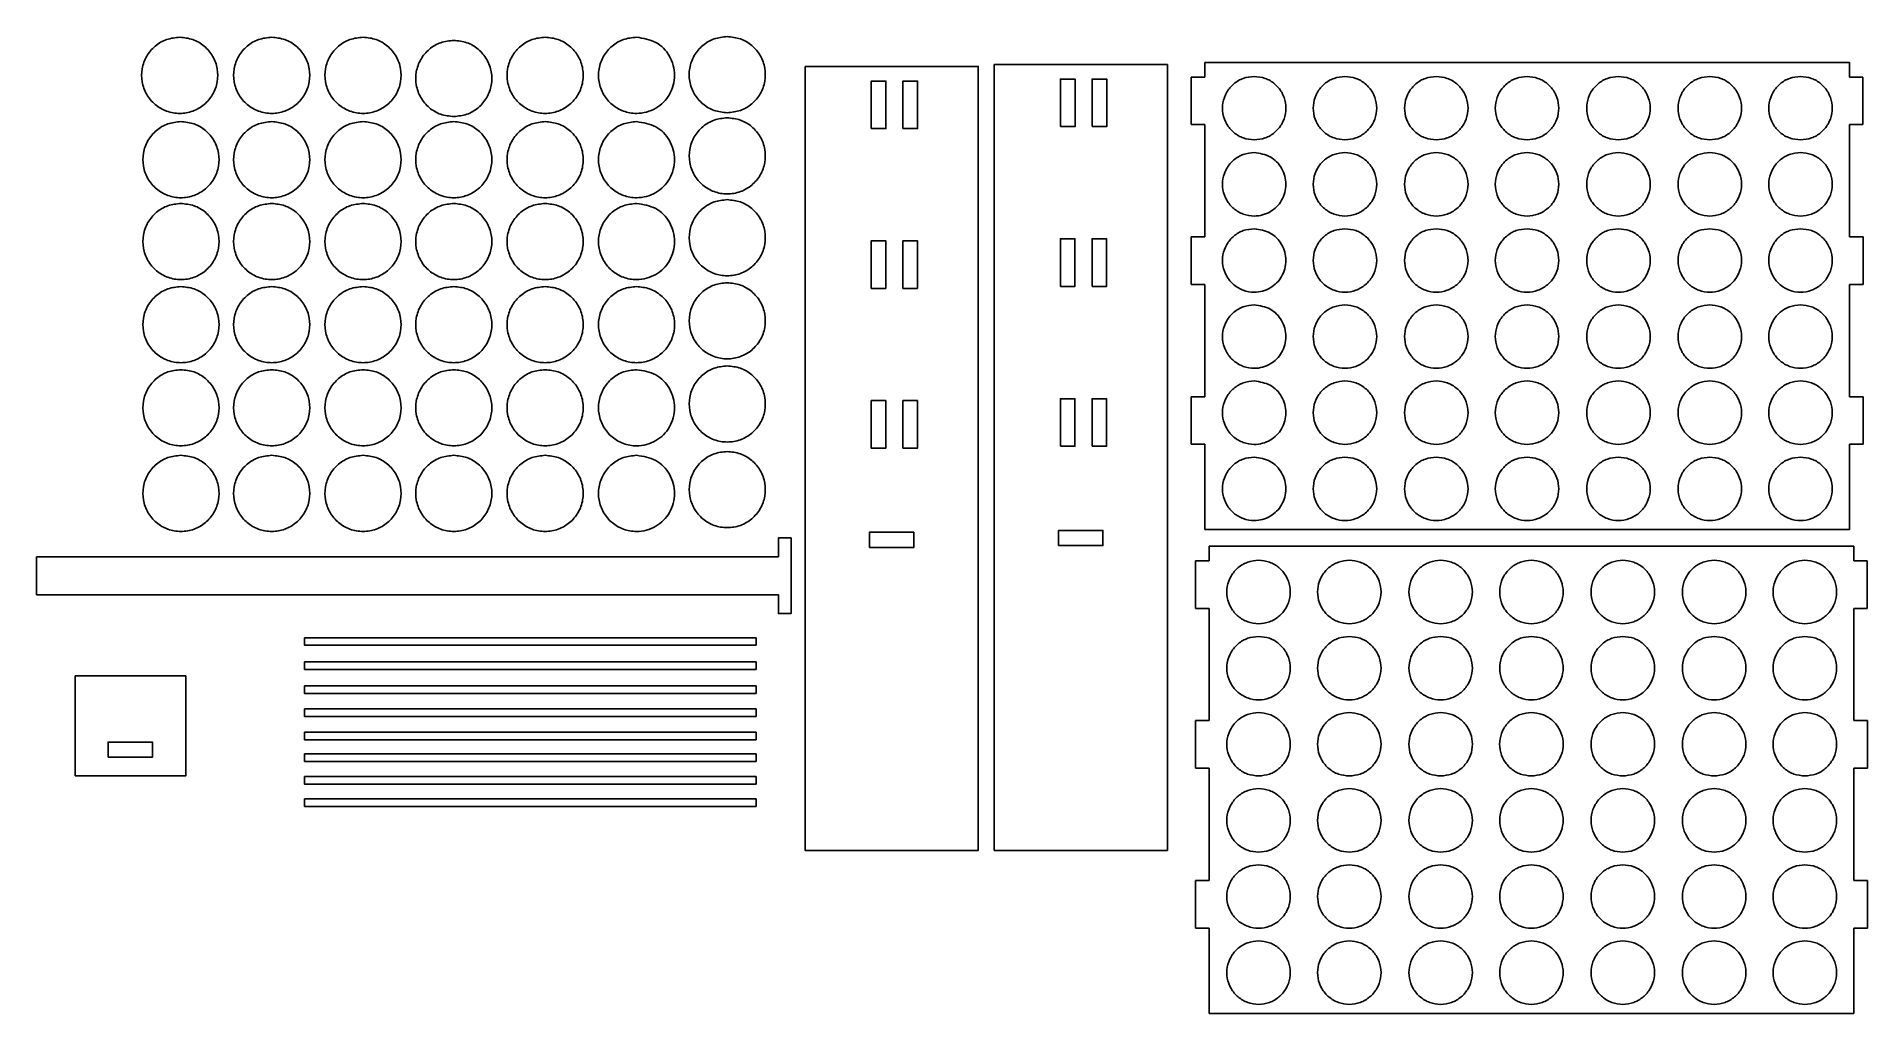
# Model space of a CAD drawing. Extents: x 13 to 746, y 13 to 404.
import ezdxf

# ---------------------------------------------------------------- set-up
doc = ezdxf.new("R2010")
doc.units = 0
doc.layers.add('Layer_1', color=7, linetype='CONTINUOUS')

msp = doc.modelspace()

# ---------------------------------------------------------------- linework, layer by layer
at = {"layer": 'Layer_1', "color": 1}
for points in [[(70.593267, 404.136357)], [(107.423268, 404.136357)], [(143.999268, 404.136357)], [(216.897268, 404.136357)], [(253.473267, 404.136357)], [(289.795273, 404.390357)], [(180.321268, 402.866357)], [(320.925674, 392.430158), (390.246574, 392.430158), (390.246574, 158.00916), (390.246574, 78.588382), (320.925674, 78.588382)], [(396.655973, 393.212356), (465.976875, 393.212356), (465.976875, 158.791347), (465.976875, 78.588382), (396.655973, 78.588382)], [(500.738074, 388.438457)], [(537.060072, 388.438457)], [(573.636071, 388.438457)], [(609.958074, 388.438457)], [(646.534074, 388.438457)], [(683.110074, 388.438457)], [(719.432074, 388.438457)], [(347.459573, 367.560557), (353.301573, 367.560557), (353.301573, 386.610557), (347.459573, 386.610557)], [(360.129407, 367.560557), (365.971407, 367.560557), (365.971407, 386.610557), (360.129407, 386.612224)], [(423.189874, 368.342755), (429.031874, 368.342755), (429.031874, 387.392757), (423.189874, 387.392757)], [(435.862407, 368.342755), (441.704407, 368.342755), (441.704407, 387.392757), (435.862407, 387.392757)], [(475.511074, 388.193057)], [(739.064673, 388.193057)], [(71.101268, 370.354356)], [(107.423268, 370.354356)], [(143.999267, 370.354356)], [(180.321267, 370.354356)], [(216.897268, 370.354356)], [(253.473267, 370.354356)], [(289.795273, 371.878356)], [(739.064673, 369.143056)], [(500.738074, 357.958457)], [(537.060072, 357.958457)], [(573.636071, 357.958457)], [(609.958074, 357.958457)], [(646.534074, 357.958457)], [(683.110074, 357.958457)], [(719.432074, 357.958457)], [(71.101268, 337.588356)], [(107.423268, 337.588356)], [(143.999267, 337.588356)], [(180.321267, 337.588356)], [(216.897268, 337.588356)], [(253.473267, 337.588356)], [(289.795273, 339.112356)], [(347.413575, 303.602156), (353.255575, 303.602156), (353.255575, 322.652156), (347.413575, 322.652156)], [(360.079406, 303.602156), (365.921406, 303.602156), (365.921406, 322.652156), (360.079406, 322.652156)], [(423.143873, 304.384357), (428.985873, 304.384357), (428.985873, 323.434357), (423.143873, 323.434357)], [(435.816407, 304.384357), (441.658407, 304.384357), (441.658407, 323.434357), (435.816407, 323.434357)], [(481.000673, 324.234658)], [(500.738074, 327.478457)], [(537.060072, 327.478457)], [(573.636071, 327.478457)], [(609.958074, 327.478457)], [(646.534074, 327.478457)], [(683.110074, 327.478457)], [(719.432074, 327.478457)], [(71.101268, 304.314356)], [(107.423268, 304.314356)], [(143.999267, 304.314356)], [(180.321267, 304.314356)], [(216.897268, 304.314356)], [(253.473267, 304.314356)], [(289.795273, 305.838356)], [(481.000673, 305.184658)], [(744.451074, 305.184658)], [(500.738074, 296.998457)], [(537.060072, 296.998457)], [(573.636071, 296.998457)], [(609.958074, 296.998457)], [(646.534074, 296.998457)], [(683.110074, 296.998457)], [(719.432074, 296.998457)], [(289.795273, 272.564356)], [(71.101268, 271.040356)], [(107.423268, 271.040356)], [(143.999267, 271.040356)], [(180.321267, 271.040356)], [(216.897268, 271.040356)], [(253.473267, 271.040356)], [(500.738074, 266.518457)], [(537.060072, 266.518457)], [(573.636071, 266.518457)], [(609.958074, 266.518457)], [(646.534074, 266.518457)], [(683.110074, 266.518457)], [(719.432074, 266.518457)], [(347.413575, 239.594156), (353.255575, 239.594156), (353.255575, 258.644156), (347.413575, 258.644156)], [(360.079406, 239.594156), (365.921406, 239.594156), (365.921406, 258.644156), (360.079406, 258.644156)], [(423.143873, 240.376357), (428.985873, 240.376357), (428.985873, 259.426357), (423.143873, 259.426357)], [(435.816407, 240.376357), (441.658407, 240.376357), (441.658407, 259.426357), (435.816407, 259.426357)], [(744.451074, 260.226658)], [(71.101268, 236.750356)], [(107.423268, 236.750356)], [(143.999267, 236.750356)], [(180.321267, 236.750356)], [(216.897268, 236.750356)], [(253.473267, 236.750356)], [(289.795273, 238.274356)], [(475.465074, 241.176658)], [(500.738074, 236.038457)], [(537.060072, 236.038457)], [(573.636071, 236.038457)], [(609.958074, 236.038457)], [(646.534074, 236.038457)], [(683.110074, 236.038457)], [(719.432074, 236.038457)], [(346.689574, 199.825656), (364.469574, 199.825656), (364.469574, 205.921656), (346.689574, 205.921656)], [(422.419873, 200.607857), (440.199873, 200.607857), (440.199873, 206.703857), (422.419873, 206.703857)], [(739.064673, 207.025757)], [(13.321797, 196.161457), (310.281974, 196.161457), (310.281974, 203.699955), (310.281974, 203.699955), (315.370173, 203.699955), (315.370173, 196.161457), (315.370173, 180.921457), (315.370173, 180.921457), (315.370173, 173.383155), (310.281974, 173.383155), (310.281974, 180.921457), (310.281974, 180.921457), (13.321771, 180.921457)], [(477.257674, 194.489055)], [(502.484673, 194.734456)], [(538.806672, 194.734456)], [(575.382673, 194.734456)], [(611.704673, 194.734456)], [(648.280673, 194.734456)], [(684.856673, 194.734456)], [(721.178673, 194.734456)], [(740.811272, 194.489055)], [(740.811272, 175.439055)], [(301.364372, 163.727158)], [(502.484673, 164.254456)], [(538.806672, 164.254456)], [(575.382673, 164.254456)], [(611.704673, 164.254456)], [(648.280673, 164.254456)], [(684.856673, 164.254456)], [(721.178673, 164.254456)], [(301.364372, 154.075158)], [(28.788069, 108.369114), (73.026349, 108.369114), (73.026349, 148.464051), (28.788016, 148.464051)], [(301.364372, 144.423158)], [(301.364372, 135.279158)], [(502.484673, 133.774446)], [(538.806672, 133.774446)], [(575.382673, 133.774446)], [(611.704673, 133.774446)], [(648.280673, 133.774446)], [(684.856673, 133.774446)], [(721.178673, 133.774446)], [(301.364372, 125.881171)], [(482.747272, 130.530667)], [(41.913731, 115.851769), (59.693731, 115.851769), (59.693731, 121.947769), (41.913731, 121.947769)], [(301.364372, 117.245171)], [(482.747272, 111.480667)], [(746.197673, 111.480667)], [(301.364372, 108.101171)], [(502.484673, 103.294459)], [(538.806672, 103.294459)], [(575.382673, 103.294459)], [(611.704673, 103.294459)], [(648.280673, 103.294459)], [(684.856673, 103.294459)], [(721.178673, 103.294459)], [(301.364372, 99.211171)], [(502.484673, 72.814459)], [(538.806672, 72.814459)], [(575.382673, 72.814459)], [(611.704673, 72.814459)], [(648.280673, 72.814459)], [(684.856673, 72.814459)], [(721.178673, 72.814459)], [(746.197673, 66.522667)], [(477.211673, 47.472667)], [(502.484673, 42.334459)], [(538.806672, 42.334459)], [(575.382673, 42.334459)], [(611.704673, 42.334459)], [(648.280673, 42.334459)], [(684.856673, 42.334459)], [(721.178673, 42.334459)], [(740.811272, 13.321759)]]:
    msp.add_lwpolyline(points, close=True, dxfattribs=at)
for points in [[(481.000673, 394.083257), (739.064673, 394.083257)], [(481.000673, 388.193057), (481.000673, 394.083257), (481.000673, 394.083257)], [(744.398673, 388.193057), (744.398673, 369.143056)], [(481.000673, 369.143056), (475.511074, 369.143056)], [(475.465074, 305.184658), (475.465074, 324.234658)], [(739.064673, 324.234658), (744.451074, 324.234658)], [(739.064673, 305.184658), (739.064673, 260.226658)], [(475.465074, 260.226658), (481.000673, 260.226658)], [(481.000673, 207.025757), (481.000673, 241.176658)], [(744.451074, 241.176658), (739.064673, 241.176658)], [(482.747272, 200.379257), (740.811272, 200.379257)], [(482.747272, 194.489055), (482.747272, 200.379257), (482.747272, 200.379257)], [(746.145272, 194.489055), (746.145272, 175.439055)], [(482.747272, 175.439055), (477.257674, 175.439055)], [(120.587664, 160.679158), (120.587664, 163.727158)], [(301.364372, 160.679158), (120.587664, 160.679158), (120.587664, 160.679158)], [(120.587664, 151.027158), (120.587664, 154.075158)], [(301.364372, 151.027158), (120.587664, 151.027158), (120.587664, 151.027158)], [(120.587664, 141.375158), (120.587664, 144.423158)], [(301.364372, 141.375158), (120.587664, 141.375158), (120.587664, 141.375158)], [(120.587664, 132.231171), (120.587664, 135.279158)], [(301.364372, 132.231171), (120.587664, 132.231171), (120.587664, 132.231171)], [(120.587664, 122.833171), (120.587664, 125.881171)], [(477.211673, 111.480667), (477.211673, 130.530667)], [(740.811272, 130.530667), (746.197673, 130.530667)], [(301.364372, 122.833171), (120.587664, 122.833171), (120.587664, 122.833171)], [(120.587664, 114.197171), (120.587664, 117.245171)], [(301.364372, 114.197171), (120.587664, 114.197171), (120.587664, 114.197171)], [(740.811272, 111.480667), (740.811272, 66.522667)], [(120.587664, 105.053171), (120.587664, 108.101171)], [(301.364372, 105.053171), (120.587664, 105.053171), (120.587664, 105.053171)], [(120.587664, 96.163171), (120.587664, 99.211171)], [(301.364372, 96.163171), (120.587664, 96.163171), (120.587664, 96.163171)], [(477.211673, 66.522667), (482.747272, 66.522667)], [(482.747272, 13.321759), (482.747272, 47.472667)], [(746.197673, 47.472667), (740.811272, 47.472667)]]:
    msp.add_lwpolyline(points, dxfattribs=at)
for points, knots in [([(70.593267, 404.136357), (68.811488, 403.95427), (65.27343, 403.592702), (60.597832, 400.787526), (57.121647, 396.680273), (55.277995, 391.594214), (55.277995, 386.197332), (57.121647, 381.118396), (60.597832, 376.982701), (65.27343, 374.283203), (70.593268, 373.340674), (75.913105, 374.283203), (80.588703, 376.982701), (84.064888, 381.118396), (85.90854, 386.197332), (85.90854, 391.594214), (84.064888, 396.680273), (80.588703, 400.787526), (75.913105, 403.592702), (72.375047, 403.95427), (70.593267, 404.136357)], [0, 0, 0, 0, 5.318213, 10.560314, 15.878528, 21.196741, 26.438842, 31.757055, 37.075269, 42.31737, 47.635583, 52.953796, 58.195897, 63.514111, 68.832324, 74.074425, 79.392638, 84.710851, 89.952953, 95.271166, 95.271166, 95.271166, 95.271166]), ([(107.423268, 404.136357), (105.641488, 403.95427), (102.10343, 403.592702), (97.427832, 400.787526), (93.951647, 396.680273), (92.107995, 391.594214), (92.107995, 386.197332), (93.951647, 381.118396), (97.427832, 376.982701), (102.10343, 374.283203), (107.423268, 373.340674), (112.743105, 374.283203), (117.418703, 376.982701), (120.894888, 381.118396), (122.73854, 386.197332), (122.73854, 391.594214), (120.894888, 396.680273), (117.418703, 400.787526), (112.743105, 403.592702), (109.205047, 403.95427), (107.423268, 404.136357)], [0, 0, 0, 0, 5.318213, 10.560314, 15.878528, 21.196741, 26.438842, 31.757055, 37.075269, 42.31737, 47.635583, 52.953796, 58.195897, 63.514111, 68.832324, 74.074425, 79.392638, 84.710851, 89.952953, 95.271166, 95.271166, 95.271166, 95.271166]), ([(143.999268, 404.136357), (142.217488, 403.95427), (138.67943, 403.592702), (134.003832, 400.787526), (130.527647, 396.680273), (128.683995, 391.594214), (128.683995, 386.197332), (130.527647, 381.118396), (134.003832, 376.982701), (138.67943, 374.283203), (143.999268, 373.340674), (149.319105, 374.283203), (153.994703, 376.982701), (157.470888, 381.118396), (159.31454, 386.197332), (159.31454, 391.594214), (157.470888, 396.680273), (153.994703, 400.787526), (149.319105, 403.592702), (145.781047, 403.95427), (143.999268, 404.136357)], [0, 0, 0, 0, 5.318213, 10.560314, 15.878528, 21.196741, 26.438842, 31.757055, 37.075269, 42.31737, 47.635583, 52.953796, 58.195897, 63.514111, 68.832324, 74.074425, 79.392638, 84.710851, 89.952953, 95.271166, 95.271166, 95.271166, 95.271166]), ([(216.897268, 404.136357), (215.115488, 403.95427), (211.57743, 403.592702), (206.901832, 400.787526), (203.425647, 396.680273), (201.581995, 391.594214), (201.581995, 386.197332), (203.425647, 381.118396), (206.901832, 376.982701), (211.57743, 374.283203), (216.897268, 373.340674), (222.217105, 374.283203), (226.892703, 376.982701), (230.368888, 381.118396), (232.21254, 386.197332), (232.21254, 391.594214), (230.368888, 396.680273), (226.892703, 400.787526), (222.217105, 403.592702), (218.679047, 403.95427), (216.897268, 404.136357)], [0, 0, 0, 0, 5.318213, 10.560314, 15.878528, 21.196741, 26.438842, 31.757055, 37.075269, 42.31737, 47.635583, 52.953796, 58.195897, 63.514111, 68.832324, 74.074425, 79.392638, 84.710851, 89.952953, 95.271166, 95.271166, 95.271166, 95.271166]), ([(253.473267, 404.136357), (251.691488, 403.95427), (248.15343, 403.592702), (243.477833, 400.787526), (240.001644, 396.680271), (238.158005, 391.594221), (238.157955, 386.197306), (240.001798, 381.118493), (243.477274, 376.982343), (248.155493, 374.284527), (254.351682, 373.177284), (261.457815, 375.087824), (267.279666, 380.913252), (269.440565, 388.910199), (267.280823, 396.824912), (261.453289, 402.892165), (256.159836, 403.717485), (253.473267, 404.136357)], [0, 0, 0, 0, 5.318213, 10.560314, 15.878528, 21.196741, 26.438842, 31.757055, 37.075269, 42.31737, 47.635583, 55.603956, 63.33599, 71.304363, 79.272737, 87.00477, 94.973144, 94.973144, 94.973144, 94.973144]), ([(289.795273, 404.390357), (288.013319, 404.208476), (284.474918, 403.847319), (279.798665, 401.042264), (276.32194, 396.93501), (274.477979, 391.848014), (274.477979, 386.4527), (276.32194, 381.365704), (279.798665, 377.258449), (284.474918, 374.453395), (288.013319, 374.092237), (289.795273, 373.910356)], [0, 0, 0, 0, 5.318659, 10.561187, 15.879846, 21.198505, 26.441034, 31.759693, 37.078352, 42.32088, 47.639539, 47.639539, 47.639539, 47.639539]), ([(289.795273, 373.910356), (291.577052, 374.092441), (295.11511, 374.454003), (299.790708, 377.259218), (303.266893, 381.366323), (305.110546, 386.452932), (305.110546, 391.847781), (303.266893, 396.93439), (299.790708, 401.041495), (295.11511, 403.84671), (291.577052, 404.208273), (289.795273, 404.390357)], [0, 0, 0, 0, 5.318213, 10.560314, 15.878528, 21.196741, 26.438842, 31.757055, 37.075269, 42.31737, 47.635583, 47.635583, 47.635583, 47.635583]), ([(180.321267, 402.866357), (178.539488, 402.684273), (175.00143, 402.32271), (170.325832, 399.517495), (166.849647, 395.41039), (165.005995, 390.323781), (165.005995, 384.928932), (166.849647, 379.842323), (170.325832, 375.735218), (175.00143, 372.930003), (178.539488, 372.568441), (180.321267, 372.386356)], [0, 0, 0, 0, 5.318213, 10.560314, 15.878528, 21.196741, 26.438842, 31.757055, 37.075269, 42.31737, 47.635583, 47.635583, 47.635583, 47.635583]), ([(180.321267, 372.386356), (182.103261, 372.568191), (185.641739, 372.929258), (190.318139, 375.734277), (193.794985, 379.841564), (195.639015, 384.928648), (195.639015, 390.324066), (193.794985, 395.411149), (190.318139, 399.518437), (185.641739, 402.323455), (182.103261, 402.684522), (180.321268, 402.866357)], [0, 0, 0, 0, 5.318759, 10.561384, 15.880143, 21.198902, 26.441526, 31.760285, 37.079044, 42.321669, 47.640428, 47.640428, 47.640428, 47.640428]), ([(500.738074, 388.438457), (499.253098, 388.286906), (496.304403, 387.985973), (492.407474, 385.648441), (489.510161, 382.225717), (487.973502, 377.986523), (487.973502, 373.490391), (489.510161, 369.251197), (492.407474, 365.828474), (496.304403, 363.490941), (499.253098, 363.190008), (500.738074, 363.038457)], [0, 0, 0, 0, 4.432251, 8.801059, 13.23331, 17.665561, 22.034368, 26.466619, 30.89887, 35.267678, 39.699929, 39.699929, 39.699929, 39.699929]), ([(500.738074, 363.038457), (502.223049, 363.190008), (505.171744, 363.490941), (509.068674, 365.828474), (511.965987, 369.251197), (513.502646, 373.490391), (513.502646, 377.986523), (511.965987, 382.225717), (509.068674, 385.648441), (505.171744, 387.985973), (502.223049, 388.286906), (500.738074, 388.438457)], [0, 0, 0, 0, 4.432251, 8.801059, 13.23331, 17.665561, 22.034368, 26.466619, 30.89887, 35.267678, 39.699929, 39.699929, 39.699929, 39.699929]), ([(537.060072, 388.438457), (535.575097, 388.286906), (532.626402, 387.985973), (528.729472, 385.648441), (525.832159, 382.225717), (524.2955, 377.986523), (524.2955, 373.490391), (525.832159, 369.251197), (528.729472, 365.828474), (532.626402, 363.490941), (535.575097, 363.190008), (537.060072, 363.038457)], [0, 0, 0, 0, 4.432251, 8.801059, 13.23331, 17.665561, 22.034368, 26.466619, 30.89887, 35.267678, 39.699929, 39.699929, 39.699929, 39.699929]), ([(537.060072, 363.038457), (538.545047, 363.190008), (541.493742, 363.490941), (545.390672, 365.828474), (548.287985, 369.251197), (549.824644, 373.490391), (549.824644, 377.986523), (548.287985, 382.225717), (545.390672, 385.648441), (541.493742, 387.985973), (538.545047, 388.286906), (537.060072, 388.438457)], [0, 0, 0, 0, 4.432251, 8.801059, 13.23331, 17.665561, 22.034368, 26.466619, 30.89887, 35.267678, 39.699929, 39.699929, 39.699929, 39.699929]), ([(573.636071, 388.438457), (572.151096, 388.286906), (569.202401, 387.985973), (565.305471, 385.648441), (562.408158, 382.225717), (560.8715, 377.986523), (560.8715, 373.490391), (562.408158, 369.251197), (565.305471, 365.828474), (569.202401, 363.490941), (572.151096, 363.190008), (573.636071, 363.038457)], [0, 0, 0, 0, 4.432251, 8.801059, 13.23331, 17.665561, 22.034368, 26.466619, 30.89887, 35.267678, 39.699929, 39.699929, 39.699929, 39.699929]), ([(573.636071, 363.038457), (575.121047, 363.190008), (578.069742, 363.490941), (581.966671, 365.828474), (584.863984, 369.251197), (586.400643, 373.490391), (586.400643, 377.986523), (584.863984, 382.225717), (581.966671, 385.648441), (578.069742, 387.985973), (575.121047, 388.286906), (573.636071, 388.438457)], [0, 0, 0, 0, 4.432251, 8.801059, 13.23331, 17.665561, 22.034368, 26.466619, 30.89887, 35.267678, 39.699929, 39.699929, 39.699929, 39.699929]), ([(609.958074, 388.438457), (608.473098, 388.286906), (605.524403, 387.985973), (601.627474, 385.648441), (598.730161, 382.225717), (597.193502, 377.986523), (597.193502, 373.490391), (598.730161, 369.251197), (601.627474, 365.828474), (605.524403, 363.490941), (608.473098, 363.190008), (609.958074, 363.038457)], [0, 0, 0, 0, 4.432251, 8.801059, 13.23331, 17.665561, 22.034368, 26.466619, 30.89887, 35.267678, 39.699929, 39.699929, 39.699929, 39.699929]), ([(609.958074, 363.038457), (611.443049, 363.190008), (614.391744, 363.490941), (618.288674, 365.828474), (621.185987, 369.251197), (622.722646, 373.490391), (622.722646, 377.986523), (621.185987, 382.225717), (618.288674, 385.648441), (614.391744, 387.985973), (611.443049, 388.286906), (609.958074, 388.438457)], [0, 0, 0, 0, 4.432251, 8.801059, 13.23331, 17.665561, 22.034368, 26.466619, 30.89887, 35.267678, 39.699929, 39.699929, 39.699929, 39.699929]), ([(646.534074, 388.438457), (645.049098, 388.286906), (642.100403, 387.985973), (638.203474, 385.648441), (635.306161, 382.225717), (633.769502, 377.986523), (633.769502, 373.490391), (635.306161, 369.251197), (638.203474, 365.828474), (642.100403, 363.490941), (645.049098, 363.190008), (646.534074, 363.038457)], [0, 0, 0, 0, 4.432251, 8.801059, 13.23331, 17.665561, 22.034368, 26.466619, 30.89887, 35.267678, 39.699929, 39.699929, 39.699929, 39.699929]), ([(646.534074, 363.038457), (648.019049, 363.190008), (650.967744, 363.490941), (654.864674, 365.828474), (657.761987, 369.251197), (659.298646, 373.490391), (659.298646, 377.986523), (657.761987, 382.225717), (654.864674, 385.648441), (650.967744, 387.985973), (648.019049, 388.286906), (646.534074, 388.438457)], [0, 0, 0, 0, 4.432251, 8.801059, 13.23331, 17.665561, 22.034368, 26.466619, 30.89887, 35.267678, 39.699929, 39.699929, 39.699929, 39.699929]), ([(683.110074, 388.438457), (681.625098, 388.286906), (678.676403, 387.985973), (674.779474, 385.648441), (671.882161, 382.225717), (670.345502, 377.986523), (670.345502, 373.490391), (671.882161, 369.251197), (674.779474, 365.828474), (678.676403, 363.490941), (681.625098, 363.190008), (683.110074, 363.038457)], [0, 0, 0, 0, 4.432251, 8.801059, 13.23331, 17.665561, 22.034368, 26.466619, 30.89887, 35.267678, 39.699929, 39.699929, 39.699929, 39.699929]), ([(683.110074, 363.038457), (684.595049, 363.190008), (687.543744, 363.490941), (691.440674, 365.828474), (694.337987, 369.251197), (695.874646, 373.490391), (695.874646, 377.986523), (694.337987, 382.225717), (691.440674, 385.648441), (687.543744, 387.985973), (684.595049, 388.286906), (683.110074, 388.438457)], [0, 0, 0, 0, 4.432251, 8.801059, 13.23331, 17.665561, 22.034368, 26.466619, 30.89887, 35.267678, 39.699929, 39.699929, 39.699929, 39.699929]), ([(719.432074, 388.438457), (717.947098, 388.286906), (714.998403, 387.985973), (711.101474, 385.648441), (708.204161, 382.225717), (706.667502, 377.986523), (706.667502, 373.490391), (708.204161, 369.251197), (711.101474, 365.828474), (714.998403, 363.490941), (717.947098, 363.190008), (719.432074, 363.038457)], [0, 0, 0, 0, 4.432251, 8.801059, 13.23331, 17.665561, 22.034368, 26.466619, 30.89887, 35.267678, 39.699929, 39.699929, 39.699929, 39.699929]), ([(719.432074, 363.038457), (720.917049, 363.190008), (723.865744, 363.490941), (727.762674, 365.828474), (730.659987, 369.251197), (732.196646, 373.490391), (732.196646, 377.986523), (730.659987, 382.225717), (727.762674, 385.648441), (723.865744, 387.985973), (720.917049, 388.286906), (719.432074, 388.438457)], [0, 0, 0, 0, 4.432251, 8.801059, 13.23331, 17.665561, 22.034368, 26.466619, 30.89887, 35.267678, 39.699929, 39.699929, 39.699929, 39.699929]), ([(739.064673, 394.083257), (739.064673, 394.010539), (739.064673, 393.42879), (739.064673, 391.46539), (739.064673, 389.574709), (739.064673, 388.193057)], [0, 0, 0, 0, 0.218156, 1.745245, 5.8902, 5.8902, 5.8902, 5.8902]), ([(475.511074, 369.143056), (475.511074, 369.378241), (475.511074, 371.259723), (475.511074, 377.609723), (475.511074, 383.724538), (475.511074, 388.193057)], [0, 0, 0, 0, 0.705556, 5.644445, 19.050001, 19.050001, 19.050001, 19.050001]), ([(475.511074, 388.193057), (476.798758, 388.193057), (478.560851, 388.193057), (480.390718, 388.193057), (480.9329, 388.193057), (481.000673, 388.193057)], [0, 0, 0, 0, 3.863051, 5.28628, 5.489599, 5.489599, 5.489599, 5.489599]), ([(739.064673, 388.193057), (740.315858, 388.193057), (742.028006, 388.193057), (743.806006, 388.193057), (744.332821, 388.193057), (744.398673, 388.193057)], [0, 0, 0, 0, 3.753556, 5.136444, 5.334, 5.334, 5.334, 5.334]), ([(71.101268, 370.354356), (69.319488, 370.172269), (65.78143, 369.810701), (61.105832, 367.005525), (57.629647, 362.898272), (55.785995, 357.812213), (55.785995, 352.415331), (57.629647, 347.336395), (61.105832, 343.2007), (65.78143, 340.501203), (71.101267, 339.558673), (76.421105, 340.501203), (81.096703, 343.2007), (84.572888, 347.336395), (86.41654, 352.415331), (86.41654, 357.812213), (84.572888, 362.898272), (81.096703, 367.005525), (76.421105, 369.810701), (72.883047, 370.172269), (71.101268, 370.354356)], [0, 0, 0, 0, 5.318213, 10.560314, 15.878528, 21.196741, 26.438842, 31.757055, 37.075268, 42.317369, 47.635583, 52.953796, 58.195897, 63.51411, 68.832323, 74.074424, 79.392637, 84.71085, 89.952952, 95.271165, 95.271165, 95.271165, 95.271165]), ([(107.423268, 370.354356), (105.641488, 370.172269), (102.10343, 369.810701), (97.427832, 367.005525), (93.951647, 362.898272), (92.107995, 357.812213), (92.107995, 352.415331), (93.951647, 347.336395), (97.427832, 343.2007), (102.10343, 340.501203), (107.423267, 339.558673), (112.743105, 340.501203), (117.418703, 343.2007), (120.894888, 347.336395), (122.73854, 352.415331), (122.73854, 357.812213), (120.894888, 362.898272), (117.418703, 367.005525), (112.743105, 369.810701), (109.205047, 370.172269), (107.423268, 370.354356)], [0, 0, 0, 0, 5.318213, 10.560314, 15.878528, 21.196741, 26.438842, 31.757055, 37.075268, 42.317369, 47.635583, 52.953796, 58.195897, 63.51411, 68.832323, 74.074424, 79.392637, 84.71085, 89.952952, 95.271165, 95.271165, 95.271165, 95.271165]), ([(143.999267, 370.354356), (142.217488, 370.172269), (138.67943, 369.810701), (134.003832, 367.005525), (130.527647, 362.898272), (128.683995, 357.812213), (128.683995, 352.415331), (130.527647, 347.336395), (134.003832, 343.2007), (138.67943, 340.501203), (143.999267, 339.558673), (149.319105, 340.501203), (153.994703, 343.2007), (157.470888, 347.336395), (159.31454, 352.415331), (159.31454, 357.812213), (157.470888, 362.898272), (153.994703, 367.005525), (149.319105, 369.810701), (145.781047, 370.172269), (143.999267, 370.354356)], [0, 0, 0, 0, 5.318213, 10.560314, 15.878528, 21.196741, 26.438842, 31.757055, 37.075268, 42.317369, 47.635583, 52.953796, 58.195897, 63.51411, 68.832323, 74.074424, 79.392637, 84.71085, 89.952952, 95.271165, 95.271165, 95.271165, 95.271165]), ([(180.321267, 370.354356), (178.539488, 370.172269), (175.00143, 369.810701), (170.325832, 367.005525), (166.849647, 362.898272), (165.005995, 357.812213), (165.005995, 352.415331), (166.849647, 347.336395), (170.325832, 343.2007), (175.00143, 340.501203), (180.321267, 339.558673), (185.641105, 340.501203), (190.316703, 343.2007), (193.792888, 347.336395), (195.63654, 352.415331), (195.63654, 357.812213), (193.792888, 362.898272), (190.316703, 367.005525), (185.641105, 369.810701), (182.103047, 370.172269), (180.321267, 370.354356)], [0, 0, 0, 0, 5.318213, 10.560314, 15.878528, 21.196741, 26.438842, 31.757055, 37.075268, 42.317369, 47.635583, 52.953796, 58.195897, 63.51411, 68.832323, 74.074424, 79.392637, 84.71085, 89.952952, 95.271165, 95.271165, 95.271165, 95.271165]), ([(216.897268, 370.354356), (215.115488, 370.172269), (211.57743, 369.810701), (206.901832, 367.005525), (203.425647, 362.898272), (201.581995, 357.812213), (201.581995, 352.415331), (203.425647, 347.336395), (206.901832, 343.2007), (211.57743, 340.501203), (216.897267, 339.558673), (222.217105, 340.501203), (226.892703, 343.2007), (230.368888, 347.336395), (232.21254, 352.415331), (232.21254, 357.812213), (230.368888, 362.898272), (226.892703, 367.005525), (222.217105, 369.810701), (218.679047, 370.172269), (216.897268, 370.354356)], [0, 0, 0, 0, 5.318213, 10.560314, 15.878528, 21.196741, 26.438842, 31.757055, 37.075268, 42.317369, 47.635583, 52.953796, 58.195897, 63.51411, 68.832323, 74.074424, 79.392637, 84.71085, 89.952952, 95.271165, 95.271165, 95.271165, 95.271165]), ([(253.473267, 370.354356), (251.691488, 370.172269), (248.15343, 369.810701), (243.477833, 367.005525), (240.001644, 362.89827), (238.158005, 357.81222), (238.157955, 352.415305), (240.001798, 347.336492), (243.477274, 343.200342), (248.155493, 340.502526), (254.351682, 339.395283), (261.457815, 341.305824), (267.279666, 347.131252), (269.440565, 355.128198), (267.280823, 363.04291), (261.453289, 369.110164), (256.159836, 369.935484), (253.473267, 370.354356)], [0, 0, 0, 0, 5.318213, 10.560314, 15.878528, 21.196741, 26.438842, 31.757055, 37.075268, 42.317369, 47.635583, 55.603956, 63.335989, 71.304363, 79.272736, 87.004769, 94.973143, 94.973143, 94.973143, 94.973143]), ([(289.795273, 371.878356), (288.013494, 371.696269), (284.475436, 371.334702), (279.799837, 368.529525), (276.323652, 364.422272), (274.48, 359.336213), (274.48, 353.939331), (276.323652, 348.860395), (279.799837, 344.724701), (284.475436, 342.025203), (289.795273, 341.082673), (295.11511, 342.025203), (299.790708, 344.724701), (303.266893, 348.860395), (305.110546, 353.939331), (305.110546, 359.336213), (303.266893, 364.422272), (299.790708, 368.529525), (295.11511, 371.334702), (291.577052, 371.696269), (289.795273, 371.878356)], [0, 0, 0, 0, 5.318213, 10.560314, 15.878528, 21.196741, 26.438842, 31.757055, 37.075269, 42.31737, 47.635583, 52.953796, 58.195897, 63.514111, 68.832324, 74.074425, 79.392638, 84.710851, 89.952953, 95.271166, 95.271166, 95.271166, 95.271166]), ([(481.000673, 324.234658), (481.000673, 334.768726), (481.000673, 349.183768), (481.000673, 364.153234), (481.000673, 368.588631), (481.000673, 369.143056)], [0, 0, 0, 0, 31.602206, 43.245125, 44.908399, 44.908399, 44.908399, 44.908399]), ([(744.398673, 369.143056), (744.332821, 369.143056), (743.806006, 369.143056), (742.028006, 369.143056), (740.315858, 369.143056), (739.064673, 369.143056)], [0, 0, 0, 0, 0.197556, 1.580444, 5.334, 5.334, 5.334, 5.334]), ([(739.064673, 369.143056), (739.064673, 358.608987), (739.064673, 344.193946), (739.064673, 329.22448), (739.064673, 324.789082), (739.064673, 324.234658)], [0, 0, 0, 0, 31.602206, 43.245125, 44.908399, 44.908399, 44.908399, 44.908399]), ([(500.738074, 357.958457), (499.253258, 357.806718), (496.304876, 357.505412), (492.408545, 355.167765), (489.511721, 351.745053), (487.975356, 347.506677), (487.975314, 343.009249), (489.511849, 338.776904), (492.408079, 335.330113), (496.306595, 333.081933), (501.470086, 332.15923), (507.391863, 333.751347), (512.243406, 338.60587), (514.044155, 345.269993), (512.24437, 351.865586), (507.388092, 356.921631), (502.976881, 357.609397), (500.738074, 357.958457)], [0, 0, 0, 0, 4.431844, 8.800262, 13.232106, 17.66395, 22.032368, 26.464212, 30.896057, 35.264474, 39.696318, 46.336629, 52.779991, 59.420302, 66.060613, 72.503974, 79.144285, 79.144285, 79.144285, 79.144285]), ([(537.060072, 357.958457), (535.575256, 357.806718), (532.626874, 357.505412), (528.730542, 355.167765), (525.833722, 351.745054), (524.297345, 347.506672), (524.297345, 343.00927), (525.833722, 338.776824), (528.730542, 335.330411), (532.626874, 333.08083), (537.060072, 332.295388), (541.49327, 333.08083), (545.389602, 335.330411), (548.286422, 338.776824), (549.822799, 343.00927), (549.822799, 347.506672), (548.286422, 351.745054), (545.389602, 355.167765), (541.49327, 357.505412), (538.544888, 357.806718), (537.060072, 357.958457)], [0, 0, 0, 0, 4.431844, 8.800262, 13.232106, 17.66395, 22.032368, 26.464212, 30.896057, 35.264474, 39.696318, 44.128163, 48.49658, 52.928425, 57.360269, 61.728686, 66.160531, 70.592375, 74.960793, 79.392637, 79.392637, 79.392637, 79.392637]), ([(573.636071, 357.958457), (572.151255, 357.806718), (569.202874, 357.505412), (565.306542, 355.167765), (562.409721, 351.745054), (560.873344, 347.506672), (560.873344, 343.00927), (562.409721, 338.776824), (565.306542, 335.330411), (569.202874, 333.08083), (573.636071, 332.295388), (578.069269, 333.08083), (581.965601, 335.330411), (584.862421, 338.776824), (586.398798, 343.00927), (586.398798, 347.506672), (584.862421, 351.745054), (581.965601, 355.167765), (578.069269, 357.505412), (575.120887, 357.806718), (573.636071, 357.958457)], [0, 0, 0, 0, 4.431844, 8.800262, 13.232106, 17.66395, 22.032368, 26.464212, 30.896057, 35.264474, 39.696318, 44.128163, 48.49658, 52.928425, 57.360269, 61.728686, 66.160531, 70.592375, 74.960793, 79.392637, 79.392637, 79.392637, 79.392637]), ([(609.958074, 357.958457), (608.473258, 357.806718), (605.524876, 357.505412), (601.628544, 355.167765), (598.731724, 351.745054), (597.195347, 347.506672), (597.195347, 343.00927), (598.731724, 338.776824), (601.628544, 335.330411), (605.524876, 333.08083), (609.958074, 332.295388), (614.391271, 333.08083), (618.287603, 335.330411), (621.184424, 338.776824), (622.720801, 343.00927), (622.720801, 347.506672), (621.184424, 351.745054), (618.287603, 355.167765), (614.391271, 357.505412), (611.44289, 357.806718), (609.958074, 357.958457)], [0, 0, 0, 0, 4.431844, 8.800262, 13.232106, 17.66395, 22.032368, 26.464212, 30.896057, 35.264474, 39.696318, 44.128163, 48.49658, 52.928425, 57.360269, 61.728686, 66.160531, 70.592375, 74.960793, 79.392637, 79.392637, 79.392637, 79.392637]), ([(646.534074, 357.958457), (645.049258, 357.806718), (642.100876, 357.505412), (638.204544, 355.167765), (635.307724, 351.745054), (633.771347, 347.506672), (633.771347, 343.00927), (635.307724, 338.776824), (638.204544, 335.330411), (642.100876, 333.08083), (646.534074, 332.295388), (650.967271, 333.08083), (654.863603, 335.330411), (657.760424, 338.776824), (659.296801, 343.00927), (659.296801, 347.506672), (657.760424, 351.745054), (654.863603, 355.167765), (650.967271, 357.505412), (648.01889, 357.806718), (646.534074, 357.958457)], [0, 0, 0, 0, 4.431844, 8.800262, 13.232106, 17.66395, 22.032368, 26.464212, 30.896057, 35.264474, 39.696318, 44.128163, 48.49658, 52.928425, 57.360269, 61.728686, 66.160531, 70.592375, 74.960793, 79.392637, 79.392637, 79.392637, 79.392637]), ([(683.110074, 357.958457), (681.625258, 357.806718), (678.676876, 357.505412), (674.780544, 355.167765), (671.883724, 351.745054), (670.347347, 347.506672), (670.347347, 343.00927), (671.883724, 338.776824), (674.780544, 335.330411), (678.676876, 333.08083), (683.110074, 332.295388), (687.543271, 333.08083), (691.439603, 335.330411), (694.336424, 338.776824), (695.872801, 343.00927), (695.872801, 347.506672), (694.336424, 351.745054), (691.439603, 355.167765), (687.543271, 357.505412), (684.59489, 357.806718), (683.110074, 357.958457)], [0, 0, 0, 0, 4.431844, 8.800262, 13.232106, 17.66395, 22.032368, 26.464212, 30.896057, 35.264474, 39.696318, 44.128163, 48.49658, 52.928425, 57.360269, 61.728686, 66.160531, 70.592375, 74.960793, 79.392637, 79.392637, 79.392637, 79.392637]), ([(719.432074, 357.958457), (717.947258, 357.806718), (714.998876, 357.505412), (711.102544, 355.167765), (708.205724, 351.745054), (706.669347, 347.506672), (706.669347, 343.00927), (708.205724, 338.776824), (711.102544, 335.330411), (714.998876, 333.08083), (719.432074, 332.295388), (723.865271, 333.08083), (727.761603, 335.330411), (730.658424, 338.776824), (732.194801, 343.00927), (732.194801, 347.506672), (730.658424, 351.745054), (727.761603, 355.167765), (723.865271, 357.505412), (720.91689, 357.806718), (719.432074, 357.958457)], [0, 0, 0, 0, 4.431844, 8.800262, 13.232106, 17.66395, 22.032368, 26.464212, 30.896057, 35.264474, 39.696318, 44.128163, 48.49658, 52.928425, 57.360269, 61.728686, 66.160531, 70.592375, 74.960793, 79.392637, 79.392637, 79.392637, 79.392637]), ([(71.101268, 337.588356), (69.319488, 337.406269), (65.78143, 337.044701), (61.105832, 334.239525), (57.629647, 330.132272), (55.785995, 325.046213), (55.785995, 319.649331), (57.629647, 314.570395), (61.105832, 310.4347), (65.78143, 307.735203), (71.101268, 306.792673), (76.421105, 307.735203), (81.096703, 310.4347), (84.572888, 314.570395), (86.41654, 319.649331), (86.41654, 325.046213), (84.572888, 330.132272), (81.096703, 334.239525), (76.421105, 337.044701), (72.883047, 337.406269), (71.101268, 337.588356)], [0, 0, 0, 0, 5.318213, 10.560314, 15.878527, 21.19674, 26.438842, 31.757055, 37.075268, 42.317369, 47.635582, 52.953795, 58.195896, 63.51411, 68.832323, 74.074424, 79.392637, 84.71085, 89.952951, 95.271164, 95.271164, 95.271164, 95.271164]), ([(107.423268, 337.588356), (105.641488, 337.406269), (102.10343, 337.044701), (97.427832, 334.239525), (93.951647, 330.132272), (92.107995, 325.046213), (92.107995, 319.649331), (93.951647, 314.570395), (97.427832, 310.4347), (102.10343, 307.735203), (107.423268, 306.792673), (112.743105, 307.735203), (117.418703, 310.4347), (120.894888, 314.570395), (122.73854, 319.649331), (122.73854, 325.046213), (120.894888, 330.132272), (117.418703, 334.239525), (112.743105, 337.044701), (109.205047, 337.406269), (107.423268, 337.588356)], [0, 0, 0, 0, 5.318213, 10.560314, 15.878527, 21.19674, 26.438842, 31.757055, 37.075268, 42.317369, 47.635582, 52.953795, 58.195896, 63.51411, 68.832323, 74.074424, 79.392637, 84.71085, 89.952951, 95.271164, 95.271164, 95.271164, 95.271164]), ([(143.999267, 337.588356), (142.217488, 337.406269), (138.67943, 337.044701), (134.003832, 334.239525), (130.527647, 330.132272), (128.683995, 325.046213), (128.683995, 319.649331), (130.527647, 314.570395), (134.003832, 310.4347), (138.67943, 307.735203), (143.999267, 306.792673), (149.319105, 307.735203), (153.994703, 310.4347), (157.470888, 314.570395), (159.31454, 319.649331), (159.31454, 325.046213), (157.470888, 330.132272), (153.994703, 334.239525), (149.319105, 337.044701), (145.781047, 337.406269), (143.999267, 337.588356)], [0, 0, 0, 0, 5.318213, 10.560314, 15.878527, 21.19674, 26.438842, 31.757055, 37.075268, 42.317369, 47.635582, 52.953795, 58.195896, 63.51411, 68.832323, 74.074424, 79.392637, 84.71085, 89.952951, 95.271164, 95.271164, 95.271164, 95.271164]), ([(180.321267, 337.588356), (178.539488, 337.406269), (175.00143, 337.044701), (170.325832, 334.239525), (166.849647, 330.132272), (165.005995, 325.046213), (165.005995, 319.649331), (166.849647, 314.570395), (170.325832, 310.4347), (175.00143, 307.735203), (180.321268, 306.792673), (185.641105, 307.735203), (190.316703, 310.4347), (193.792888, 314.570395), (195.63654, 319.649331), (195.63654, 325.046213), (193.792888, 330.132272), (190.316703, 334.239525), (185.641105, 337.044701), (182.103047, 337.406269), (180.321267, 337.588356)], [0, 0, 0, 0, 5.318213, 10.560314, 15.878527, 21.19674, 26.438842, 31.757055, 37.075268, 42.317369, 47.635582, 52.953795, 58.195896, 63.51411, 68.832323, 74.074424, 79.392637, 84.71085, 89.952951, 95.271164, 95.271164, 95.271164, 95.271164]), ([(216.897268, 337.588356), (215.115488, 337.406269), (211.57743, 337.044701), (206.901832, 334.239525), (203.425647, 330.132272), (201.581995, 325.046213), (201.581995, 319.649331), (203.425647, 314.570395), (206.901832, 310.4347), (211.57743, 307.735203), (216.897267, 306.792673), (222.217105, 307.735203), (226.892703, 310.4347), (230.368888, 314.570395), (232.21254, 319.649331), (232.21254, 325.046213), (230.368888, 330.132272), (226.892703, 334.239525), (222.217105, 337.044701), (218.679047, 337.406269), (216.897268, 337.588356)], [0, 0, 0, 0, 5.318213, 10.560314, 15.878527, 21.19674, 26.438842, 31.757055, 37.075268, 42.317369, 47.635582, 52.953795, 58.195896, 63.51411, 68.832323, 74.074424, 79.392637, 84.71085, 89.952951, 95.271164, 95.271164, 95.271164, 95.271164]), ([(253.473267, 337.588356), (251.691488, 337.406269), (248.15343, 337.044701), (243.477833, 334.239525), (240.001645, 330.13227), (238.158006, 325.04622), (238.157955, 319.649306), (240.001798, 314.570492), (243.477274, 310.434342), (248.155493, 307.736526), (254.351682, 306.629283), (261.457815, 308.539824), (267.279666, 314.365252), (269.440565, 322.362198), (267.280823, 330.27691), (261.453289, 336.344164), (256.159836, 337.169484), (253.473267, 337.588356)], [0, 0, 0, 0, 5.318213, 10.560314, 15.878527, 21.19674, 26.438842, 31.757055, 37.075268, 42.317369, 47.635582, 55.603955, 63.335989, 71.304362, 79.272735, 87.004769, 94.973142, 94.973142, 94.973142, 94.973142]), ([(289.795273, 339.112356), (288.013494, 338.930269), (284.475436, 338.568701), (279.799837, 335.763525), (276.323653, 331.656272), (274.48, 326.570213), (274.48, 321.173331), (276.323653, 316.094395), (279.799837, 311.9587), (284.475436, 309.259203), (289.795273, 308.316673), (295.11511, 309.259203), (299.790708, 311.9587), (303.266893, 316.094395), (305.110545, 321.173331), (305.110545, 326.570213), (303.266893, 331.656272), (299.790708, 335.763525), (295.11511, 338.568701), (291.577052, 338.930269), (289.795273, 339.112356)], [0, 0, 0, 0, 5.318213, 10.560314, 15.878527, 21.19674, 26.438842, 31.757055, 37.075268, 42.317369, 47.635582, 52.953795, 58.195896, 63.51411, 68.832323, 74.074424, 79.392637, 84.71085, 89.952951, 95.271164, 95.271164, 95.271164, 95.271164]), ([(475.465074, 324.234658), (475.533415, 324.234658), (476.08014, 324.234658), (477.92534, 324.234658), (479.702199, 324.234658), (481.000673, 324.234658)], [0, 0, 0, 0, 0.205022, 1.640178, 5.535599, 5.535599, 5.535599, 5.535599]), ([(500.738074, 327.478457), (499.253258, 327.326718), (496.304876, 327.025412), (492.408545, 324.687765), (489.511721, 321.265053), (487.975356, 317.026677), (487.975314, 312.529249), (489.511849, 308.296904), (492.408079, 304.850113), (496.306595, 302.601933), (501.470086, 301.67923), (507.391863, 303.271347), (512.243406, 308.12587), (514.044155, 314.789993), (512.24437, 321.385586), (507.388092, 326.441631), (502.976881, 327.129397), (500.738074, 327.478457)], [0, 0, 0, 0, 4.431844, 8.800262, 13.232106, 17.66395, 22.032368, 26.464212, 30.896057, 35.264474, 39.696318, 46.336629, 52.779991, 59.420302, 66.060613, 72.503974, 79.144285, 79.144285, 79.144285, 79.144285]), ([(537.060072, 327.478457), (535.575256, 327.326718), (532.626874, 327.025412), (528.730542, 324.687765), (525.833722, 321.265054), (524.297345, 317.026672), (524.297345, 312.52927), (525.833722, 308.296824), (528.730542, 304.850411), (532.626874, 302.60083), (537.060072, 301.815388), (541.49327, 302.60083), (545.389602, 304.850411), (548.286422, 308.296824), (549.822799, 312.52927), (549.822799, 317.026672), (548.286422, 321.265054), (545.389602, 324.687765), (541.49327, 327.025412), (538.544888, 327.326718), (537.060072, 327.478457)], [0, 0, 0, 0, 4.431844, 8.800262, 13.232106, 17.66395, 22.032368, 26.464212, 30.896057, 35.264474, 39.696318, 44.128163, 48.49658, 52.928425, 57.360269, 61.728686, 66.160531, 70.592375, 74.960793, 79.392637, 79.392637, 79.392637, 79.392637]), ([(573.636071, 327.478457), (572.151255, 327.326718), (569.202874, 327.025412), (565.306542, 324.687765), (562.409721, 321.265054), (560.873344, 317.026672), (560.873344, 312.52927), (562.409721, 308.296824), (565.306542, 304.850411), (569.202874, 302.60083), (573.636071, 301.815388), (578.069269, 302.60083), (581.965601, 304.850411), (584.862421, 308.296824), (586.398798, 312.52927), (586.398798, 317.026672), (584.862421, 321.265054), (581.965601, 324.687765), (578.069269, 327.025412), (575.120887, 327.326718), (573.636071, 327.478457)], [0, 0, 0, 0, 4.431844, 8.800262, 13.232106, 17.66395, 22.032368, 26.464212, 30.896057, 35.264474, 39.696318, 44.128163, 48.49658, 52.928425, 57.360269, 61.728686, 66.160531, 70.592375, 74.960793, 79.392637, 79.392637, 79.392637, 79.392637]), ([(609.958074, 327.478457), (608.473258, 327.326718), (605.524876, 327.025412), (601.628544, 324.687765), (598.731724, 321.265054), (597.195347, 317.026672), (597.195347, 312.52927), (598.731724, 308.296824), (601.628544, 304.850411), (605.524876, 302.60083), (609.958074, 301.815388), (614.391271, 302.60083), (618.287603, 304.850411), (621.184424, 308.296824), (622.720801, 312.52927), (622.720801, 317.026672), (621.184424, 321.265054), (618.287603, 324.687765), (614.391271, 327.025412), (611.44289, 327.326718), (609.958074, 327.478457)], [0, 0, 0, 0, 4.431844, 8.800262, 13.232106, 17.66395, 22.032368, 26.464212, 30.896057, 35.264474, 39.696318, 44.128163, 48.49658, 52.928425, 57.360269, 61.728686, 66.160531, 70.592375, 74.960793, 79.392637, 79.392637, 79.392637, 79.392637]), ([(646.534074, 327.478457), (645.049258, 327.326718), (642.100876, 327.025412), (638.204544, 324.687765), (635.307724, 321.265054), (633.771347, 317.026672), (633.771347, 312.52927), (635.307724, 308.296824), (638.204544, 304.850411), (642.100876, 302.60083), (646.534074, 301.815388), (650.967271, 302.60083), (654.863603, 304.850411), (657.760424, 308.296824), (659.296801, 312.52927), (659.296801, 317.026672), (657.760424, 321.265054), (654.863603, 324.687765), (650.967271, 327.025412), (648.01889, 327.326718), (646.534074, 327.478457)], [0, 0, 0, 0, 4.431844, 8.800262, 13.232106, 17.66395, 22.032368, 26.464212, 30.896057, 35.264474, 39.696318, 44.128163, 48.49658, 52.928425, 57.360269, 61.728686, 66.160531, 70.592375, 74.960793, 79.392637, 79.392637, 79.392637, 79.392637]), ([(683.110074, 327.478457), (681.625258, 327.326718), (678.676876, 327.025412), (674.780544, 324.687765), (671.883724, 321.265054), (670.347347, 317.026672), (670.347347, 312.52927), (671.883724, 308.296824), (674.780544, 304.850411), (678.676876, 302.60083), (683.110074, 301.815388), (687.543271, 302.60083), (691.439603, 304.850411), (694.336424, 308.296824), (695.872801, 312.52927), (695.872801, 317.026672), (694.336424, 321.265054), (691.439603, 324.687765), (687.543271, 327.025412), (684.59489, 327.326718), (683.110074, 327.478457)], [0, 0, 0, 0, 4.431844, 8.800262, 13.232106, 17.66395, 22.032368, 26.464212, 30.896057, 35.264474, 39.696318, 44.128163, 48.49658, 52.928425, 57.360269, 61.728686, 66.160531, 70.592375, 74.960793, 79.392637, 79.392637, 79.392637, 79.392637]), ([(719.432074, 327.478457), (717.947258, 327.326718), (714.998876, 327.025412), (711.102544, 324.687765), (708.205724, 321.265054), (706.669347, 317.026672), (706.669347, 312.52927), (708.205724, 308.296824), (711.102544, 304.850411), (714.998876, 302.60083), (719.432074, 301.815388), (723.865271, 302.60083), (727.761603, 304.850411), (730.658424, 308.296824), (732.194801, 312.52927), (732.194801, 317.026672), (730.658424, 321.265054), (727.761603, 324.687765), (723.865271, 327.025412), (720.91689, 327.326718), (719.432074, 327.478457)], [0, 0, 0, 0, 4.431844, 8.800262, 13.232106, 17.66395, 22.032368, 26.464212, 30.896057, 35.264474, 39.696318, 44.128163, 48.49658, 52.928425, 57.360269, 61.728686, 66.160531, 70.592375, 74.960793, 79.392637, 79.392637, 79.392637, 79.392637]), ([(744.451074, 324.234658), (744.451074, 323.999472), (744.451074, 322.117991), (744.451074, 315.767991), (744.451074, 309.653176), (744.451074, 305.184658)], [0, 0, 0, 0, 0.705556, 5.644444, 19.05, 19.05, 19.05, 19.05]), ([(71.101268, 304.314356), (69.319488, 304.132269), (65.78143, 303.770701), (61.105832, 300.965525), (57.629647, 296.858272), (55.785994, 291.772213), (55.785994, 286.375331), (57.629647, 281.296395), (61.105832, 277.1607), (65.78143, 274.461203), (71.101268, 273.518673), (76.421105, 274.461203), (81.096703, 277.1607), (84.572888, 281.296395), (86.416541, 286.375331), (86.416541, 291.772213), (84.572888, 296.858272), (81.096703, 300.965525), (76.421105, 303.770701), (72.883047, 304.132269), (71.101268, 304.314356)], [0, 0, 0, 0, 5.318213, 10.560314, 15.878528, 21.196741, 26.438842, 31.757055, 37.075269, 42.31737, 47.635583, 52.953796, 58.195898, 63.514111, 68.832324, 74.074425, 79.392638, 84.710852, 89.952953, 95.271166, 95.271166, 95.271166, 95.271166]), ([(107.423268, 304.314356), (105.641488, 304.132269), (102.10343, 303.770701), (97.427832, 300.965525), (93.951647, 296.858272), (92.107994, 291.772213), (92.107994, 286.375331), (93.951647, 281.296395), (97.427832, 277.1607), (102.10343, 274.461203), (107.423268, 273.518673), (112.743105, 274.461203), (117.418703, 277.1607), (120.894888, 281.296395), (122.738541, 286.375331), (122.738541, 291.772213), (120.894888, 296.858272), (117.418703, 300.965525), (112.743105, 303.770701), (109.205047, 304.132269), (107.423268, 304.314356)], [0, 0, 0, 0, 5.318213, 10.560314, 15.878528, 21.196741, 26.438842, 31.757055, 37.075269, 42.31737, 47.635583, 52.953796, 58.195898, 63.514111, 68.832324, 74.074425, 79.392638, 84.710852, 89.952953, 95.271166, 95.271166, 95.271166, 95.271166]), ([(143.999267, 304.314356), (142.217488, 304.132269), (138.67943, 303.770701), (134.003832, 300.965525), (130.527647, 296.858272), (128.683994, 291.772213), (128.683994, 286.375331), (130.527647, 281.296395), (134.003832, 277.1607), (138.67943, 274.461203), (143.999267, 273.518673), (149.319105, 274.461203), (153.994703, 277.1607), (157.470888, 281.296395), (159.314541, 286.375331), (159.314541, 291.772213), (157.470888, 296.858272), (153.994703, 300.965525), (149.319105, 303.770701), (145.781047, 304.132269), (143.999267, 304.314356)], [0, 0, 0, 0, 5.318213, 10.560314, 15.878528, 21.196741, 26.438842, 31.757055, 37.075269, 42.31737, 47.635583, 52.953796, 58.195898, 63.514111, 68.832324, 74.074425, 79.392638, 84.710852, 89.952953, 95.271166, 95.271166, 95.271166, 95.271166]), ([(180.321267, 304.314356), (178.539488, 304.132269), (175.00143, 303.770701), (170.325832, 300.965525), (166.849647, 296.858272), (165.005994, 291.772213), (165.005994, 286.375331), (166.849647, 281.296395), (170.325832, 277.1607), (175.00143, 274.461203), (180.321267, 273.518673), (185.641105, 274.461203), (190.316703, 277.1607), (193.792888, 281.296395), (195.636541, 286.375331), (195.636541, 291.772213), (193.792888, 296.858272), (190.316703, 300.965525), (185.641105, 303.770701), (182.103047, 304.132269), (180.321267, 304.314356)], [0, 0, 0, 0, 5.318213, 10.560314, 15.878528, 21.196741, 26.438842, 31.757055, 37.075269, 42.31737, 47.635583, 52.953796, 58.195898, 63.514111, 68.832324, 74.074425, 79.392638, 84.710852, 89.952953, 95.271166, 95.271166, 95.271166, 95.271166]), ([(216.897268, 304.314356), (215.115488, 304.132269), (211.57743, 303.770701), (206.901832, 300.965525), (203.425647, 296.858272), (201.581994, 291.772213), (201.581994, 286.375331), (203.425647, 281.296395), (206.901832, 277.1607), (211.57743, 274.461203), (216.897268, 273.518673), (222.217105, 274.461203), (226.892703, 277.1607), (230.368888, 281.296395), (232.212541, 286.375331), (232.212541, 291.772213), (230.368888, 296.858272), (226.892703, 300.965525), (222.217105, 303.770701), (218.679047, 304.132269), (216.897268, 304.314356)], [0, 0, 0, 0, 5.318213, 10.560314, 15.878528, 21.196741, 26.438842, 31.757055, 37.075269, 42.31737, 47.635583, 52.953796, 58.195898, 63.514111, 68.832324, 74.074425, 79.392638, 84.710852, 89.952953, 95.271166, 95.271166, 95.271166, 95.271166]), ([(253.473267, 304.314356), (251.691488, 304.132269), (248.15343, 303.770701), (243.477832, 300.965525), (240.001647, 296.858272), (238.157994, 291.772213), (238.157994, 286.375331), (240.001647, 281.296395), (243.477832, 277.1607), (248.15343, 274.461203), (253.473267, 273.518673), (258.793105, 274.461203), (263.468703, 277.1607), (266.944888, 281.296395), (268.788541, 286.375331), (268.788541, 291.772213), (266.944888, 296.858272), (263.468703, 300.965525), (258.793105, 303.770701), (255.255047, 304.132269), (253.473267, 304.314356)], [0, 0, 0, 0, 5.318213, 10.560314, 15.878528, 21.196741, 26.438842, 31.757055, 37.075269, 42.31737, 47.635583, 52.953796, 58.195898, 63.514111, 68.832324, 74.074425, 79.392638, 84.710852, 89.952953, 95.271166, 95.271166, 95.271166, 95.271166]), ([(289.795273, 305.838356), (288.013494, 305.656269), (284.475436, 305.294701), (279.799837, 302.489525), (276.323653, 298.382272), (274.48, 293.296213), (274.48, 287.899331), (276.323653, 282.820395), (279.799837, 278.6847), (284.475436, 275.985203), (289.795273, 275.042673), (295.11511, 275.985203), (299.790708, 278.6847), (303.266893, 282.820395), (305.110545, 287.899331), (305.110545, 293.296213), (303.266893, 298.382272), (299.790708, 302.489525), (295.11511, 305.294701), (291.577052, 305.656269), (289.795273, 305.838356)], [0, 0, 0, 0, 5.318213, 10.560314, 15.878527, 21.19674, 26.438842, 31.757055, 37.075268, 42.317369, 47.635582, 52.953795, 58.195896, 63.51411, 68.832323, 74.074424, 79.392637, 84.71085, 89.952951, 95.271164, 95.271164, 95.271164, 95.271164]), ([(481.000673, 305.184658), (479.702199, 305.184658), (477.92534, 305.184658), (476.08014, 305.184658), (475.533415, 305.184658), (475.465074, 305.184658)], [0, 0, 0, 0, 3.895422, 5.330577, 5.535599, 5.535599, 5.535599, 5.535599]), ([(481.000673, 260.226658), (481.000673, 260.781695), (481.000673, 265.221991), (481.000673, 280.207991), (481.000673, 294.638954), (481.000673, 305.184658)], [0, 0, 0, 0, 1.665111, 13.320889, 44.958, 44.958, 44.958, 44.958]), ([(744.451074, 305.184658), (743.187597, 305.184658), (741.458629, 305.184658), (739.663162, 305.184658), (739.131172, 305.184658), (739.064673, 305.184658)], [0, 0, 0, 0, 3.79043, 5.186904, 5.386401, 5.386401, 5.386401, 5.386401]), ([(500.738074, 296.998457), (499.253258, 296.846718), (496.304876, 296.545412), (492.408545, 294.207765), (489.511721, 290.785053), (487.975356, 286.546677), (487.975314, 282.049249), (489.511849, 277.816904), (492.408079, 274.370113), (496.306595, 272.121933), (501.470086, 271.19923), (507.391863, 272.791347), (512.243406, 277.64587), (514.044155, 284.309993), (512.24437, 290.905586), (507.388092, 295.961631), (502.976881, 296.649397), (500.738074, 296.998457)], [0, 0, 0, 0, 4.431844, 8.800262, 13.232106, 17.66395, 22.032368, 26.464212, 30.896057, 35.264474, 39.696318, 46.336629, 52.779991, 59.420302, 66.060613, 72.503974, 79.144285, 79.144285, 79.144285, 79.144285]), ([(537.060072, 296.998457), (535.575256, 296.846718), (532.626874, 296.545412), (528.730542, 294.207765), (525.833722, 290.785054), (524.297345, 286.546672), (524.297345, 282.04927), (525.833722, 277.816824), (528.730542, 274.370411), (532.626874, 272.12083), (537.060072, 271.335388), (541.49327, 272.12083), (545.389602, 274.370411), (548.286422, 277.816824), (549.822799, 282.04927), (549.822799, 286.546672), (548.286422, 290.785054), (545.389602, 294.207765), (541.49327, 296.545412), (538.544888, 296.846718), (537.060072, 296.998457)], [0, 0, 0, 0, 4.431844, 8.800262, 13.232106, 17.66395, 22.032368, 26.464212, 30.896057, 35.264474, 39.696318, 44.128163, 48.49658, 52.928425, 57.360269, 61.728686, 66.160531, 70.592375, 74.960793, 79.392637, 79.392637, 79.392637, 79.392637]), ([(573.636071, 296.998457), (572.151255, 296.846718), (569.202874, 296.545412), (565.306542, 294.207765), (562.409721, 290.785054), (560.873344, 286.546672), (560.873344, 282.04927), (562.409721, 277.816824), (565.306542, 274.370411), (569.202874, 272.12083), (573.636071, 271.335388), (578.069269, 272.12083), (581.965601, 274.370411), (584.862421, 277.816824), (586.398798, 282.04927), (586.398798, 286.546672), (584.862421, 290.785054), (581.965601, 294.207765), (578.069269, 296.545412), (575.120887, 296.846718), (573.636071, 296.998457)], [0, 0, 0, 0, 4.431844, 8.800262, 13.232106, 17.66395, 22.032368, 26.464212, 30.896057, 35.264474, 39.696318, 44.128163, 48.49658, 52.928425, 57.360269, 61.728686, 66.160531, 70.592375, 74.960793, 79.392637, 79.392637, 79.392637, 79.392637]), ([(609.958074, 296.998457), (608.473258, 296.846718), (605.524876, 296.545412), (601.628544, 294.207765), (598.731724, 290.785054), (597.195347, 286.546672), (597.195347, 282.04927), (598.731724, 277.816824), (601.628544, 274.370411), (605.524876, 272.12083), (609.958074, 271.335388), (614.391271, 272.12083), (618.287603, 274.370411), (621.184424, 277.816824), (622.720801, 282.04927), (622.720801, 286.546672), (621.184424, 290.785054), (618.287603, 294.207765), (614.391271, 296.545412), (611.44289, 296.846718), (609.958074, 296.998457)], [0, 0, 0, 0, 4.431844, 8.800262, 13.232106, 17.66395, 22.032368, 26.464212, 30.896057, 35.264474, 39.696318, 44.128163, 48.49658, 52.928425, 57.360269, 61.728686, 66.160531, 70.592375, 74.960793, 79.392637, 79.392637, 79.392637, 79.392637]), ([(646.534074, 296.998457), (645.049258, 296.846718), (642.100876, 296.545412), (638.204544, 294.207765), (635.307724, 290.785054), (633.771347, 286.546672), (633.771347, 282.04927), (635.307724, 277.816824), (638.204544, 274.370411), (642.100876, 272.12083), (646.534074, 271.335388), (650.967271, 272.12083), (654.863603, 274.370411), (657.760424, 277.816824), (659.296801, 282.04927), (659.296801, 286.546672), (657.760424, 290.785054), (654.863603, 294.207765), (650.967271, 296.545412), (648.01889, 296.846718), (646.534074, 296.998457)], [0, 0, 0, 0, 4.431844, 8.800262, 13.232106, 17.66395, 22.032368, 26.464212, 30.896057, 35.264474, 39.696318, 44.128163, 48.49658, 52.928425, 57.360269, 61.728686, 66.160531, 70.592375, 74.960793, 79.392637, 79.392637, 79.392637, 79.392637]), ([(683.110074, 296.998457), (681.625258, 296.846718), (678.676876, 296.545412), (674.780544, 294.207765), (671.883724, 290.785054), (670.347347, 286.546672), (670.347347, 282.04927), (671.883724, 277.816824), (674.780544, 274.370411), (678.676876, 272.12083), (683.110074, 271.335388), (687.543271, 272.12083), (691.439603, 274.370411), (694.336424, 277.816824), (695.872801, 282.04927), (695.872801, 286.546672), (694.336424, 290.785054), (691.439603, 294.207765), (687.543271, 296.545412), (684.59489, 296.846718), (683.110074, 296.998457)], [0, 0, 0, 0, 4.431844, 8.800262, 13.232106, 17.66395, 22.032368, 26.464212, 30.896057, 35.264474, 39.696318, 44.128163, 48.49658, 52.928425, 57.360269, 61.728686, 66.160531, 70.592375, 74.960793, 79.392637, 79.392637, 79.392637, 79.392637]), ([(719.432074, 296.998457), (717.947258, 296.846718), (714.998876, 296.545412), (711.102544, 294.207765), (708.205724, 290.785054), (706.669347, 286.546672), (706.669347, 282.04927), (708.205724, 277.816824), (711.102544, 274.370411), (714.998876, 272.12083), (719.432074, 271.335388), (723.865271, 272.12083), (727.761603, 274.370411), (730.658424, 277.816824), (732.194801, 282.04927), (732.194801, 286.546672), (730.658424, 290.785054), (727.761603, 294.207765), (723.865271, 296.545412), (720.91689, 296.846718), (719.432074, 296.998457)], [0, 0, 0, 0, 4.431844, 8.800262, 13.232106, 17.66395, 22.032368, 26.464212, 30.896057, 35.264474, 39.696318, 44.128163, 48.49658, 52.928425, 57.360269, 61.728686, 66.160531, 70.592375, 74.960793, 79.392637, 79.392637, 79.392637, 79.392637]), ([(289.795273, 272.564356), (288.013494, 272.382269), (284.475436, 272.020701), (279.799837, 269.215525), (276.323653, 265.108272), (274.48, 260.022213), (274.48, 254.625331), (276.323653, 249.546395), (279.799837, 245.4107), (284.475436, 242.711203), (289.795273, 241.768673), (295.11511, 242.711203), (299.790708, 245.4107), (303.266893, 249.546395), (305.110545, 254.625331), (305.110545, 260.022213), (303.266893, 265.108272), (299.790708, 269.215525), (295.11511, 272.020701), (291.577052, 272.382269), (289.795273, 272.564356)], [0, 0, 0, 0, 5.318213, 10.560314, 15.878527, 21.19674, 26.438842, 31.757055, 37.075268, 42.317369, 47.635582, 52.953795, 58.195896, 63.51411, 68.832323, 74.074424, 79.392637, 84.71085, 89.952951, 95.271164, 95.271164, 95.271164, 95.271164]), ([(71.101268, 271.040356), (69.319488, 270.858269), (65.78143, 270.496701), (61.105832, 267.691525), (57.629647, 263.584272), (55.785995, 258.498213), (55.785995, 253.101331), (57.629647, 248.022395), (61.105832, 243.8867), (65.78143, 241.187203), (71.101268, 240.244673), (76.421105, 241.187203), (81.096703, 243.8867), (84.572888, 248.022395), (86.41654, 253.101331), (86.41654, 258.498213), (84.572888, 263.584272), (81.096703, 267.691525), (76.421105, 270.496701), (72.883047, 270.858269), (71.101268, 271.040356)], [0, 0, 0, 0, 5.318213, 10.560314, 15.878527, 21.19674, 26.438842, 31.757055, 37.075268, 42.317369, 47.635582, 52.953795, 58.195896, 63.51411, 68.832323, 74.074424, 79.392637, 84.71085, 89.952951, 95.271164, 95.271164, 95.271164, 95.271164]), ([(107.423268, 271.040356), (105.641488, 270.858269), (102.10343, 270.496701), (97.427832, 267.691525), (93.951647, 263.584272), (92.107995, 258.498213), (92.107995, 253.101331), (93.951647, 248.022395), (97.427832, 243.8867), (102.10343, 241.187203), (107.423268, 240.244673), (112.743105, 241.187203), (117.418703, 243.8867), (120.894888, 248.022395), (122.73854, 253.101331), (122.73854, 258.498213), (120.894888, 263.584272), (117.418703, 267.691525), (112.743105, 270.496701), (109.205047, 270.858269), (107.423268, 271.040356)], [0, 0, 0, 0, 5.318213, 10.560314, 15.878527, 21.19674, 26.438842, 31.757055, 37.075268, 42.317369, 47.635582, 52.953795, 58.195896, 63.51411, 68.832323, 74.074424, 79.392637, 84.71085, 89.952951, 95.271164, 95.271164, 95.271164, 95.271164]), ([(143.999267, 271.040356), (142.217488, 270.858269), (138.67943, 270.496701), (134.003832, 267.691525), (130.527647, 263.584272), (128.683995, 258.498213), (128.683995, 253.101331), (130.527647, 248.022395), (134.003832, 243.8867), (138.67943, 241.187203), (143.999267, 240.244673), (149.319105, 241.187203), (153.994703, 243.8867), (157.470888, 248.022395), (159.31454, 253.101331), (159.31454, 258.498213), (157.470888, 263.584272), (153.994703, 267.691525), (149.319105, 270.496701), (145.781047, 270.858269), (143.999267, 271.040356)], [0, 0, 0, 0, 5.318213, 10.560314, 15.878527, 21.19674, 26.438842, 31.757055, 37.075268, 42.317369, 47.635582, 52.953795, 58.195896, 63.51411, 68.832323, 74.074424, 79.392637, 84.71085, 89.952951, 95.271164, 95.271164, 95.271164, 95.271164]), ([(180.321267, 271.040356), (178.539488, 270.858269), (175.00143, 270.496701), (170.325832, 267.691525), (166.849647, 263.584272), (165.005995, 258.498213), (165.005995, 253.101331), (166.849647, 248.022395), (170.325832, 243.8867), (175.00143, 241.187203), (180.321267, 240.244673), (185.641105, 241.187203), (190.316703, 243.8867), (193.792888, 248.022395), (195.63654, 253.101331), (195.63654, 258.498213), (193.792888, 263.584272), (190.316703, 267.691525), (185.641105, 270.496701), (182.103047, 270.858269), (180.321267, 271.040356)], [0, 0, 0, 0, 5.318213, 10.560314, 15.878527, 21.19674, 26.438842, 31.757055, 37.075268, 42.317369, 47.635582, 52.953795, 58.195896, 63.51411, 68.832323, 74.074424, 79.392637, 84.71085, 89.952951, 95.271164, 95.271164, 95.271164, 95.271164]), ([(216.897268, 271.040356), (215.115488, 270.858269), (211.57743, 270.496701), (206.901832, 267.691525), (203.425647, 263.584272), (201.581995, 258.498213), (201.581995, 253.101331), (203.425647, 248.022395), (206.901832, 243.8867), (211.57743, 241.187203), (216.897268, 240.244673), (222.217105, 241.187203), (226.892703, 243.8867), (230.368888, 248.022395), (232.21254, 253.101331), (232.21254, 258.498213), (230.368888, 263.584272), (226.892703, 267.691525), (222.217105, 270.496701), (218.679047, 270.858269), (216.897268, 271.040356)], [0, 0, 0, 0, 5.318213, 10.560314, 15.878527, 21.19674, 26.438842, 31.757055, 37.075268, 42.317369, 47.635582, 52.953795, 58.195896, 63.51411, 68.832323, 74.074424, 79.392637, 84.71085, 89.952951, 95.271164, 95.271164, 95.271164, 95.271164]), ([(253.473267, 271.040356), (251.691488, 270.858269), (248.15343, 270.496701), (243.477833, 267.691525), (240.001645, 263.58427), (238.158006, 258.49822), (238.157955, 253.101306), (240.001798, 248.022492), (243.477274, 243.886342), (248.155493, 241.188526), (254.351682, 240.081283), (261.457815, 241.991824), (267.279666, 247.817252), (269.440565, 255.814198), (267.280823, 263.72891), (261.453289, 269.796164), (256.159836, 270.621484), (253.473267, 271.040356)], [0, 0, 0, 0, 5.318213, 10.560314, 15.878527, 21.19674, 26.438842, 31.757055, 37.075268, 42.317369, 47.635582, 55.603955, 63.335989, 71.304362, 79.272735, 87.004769, 94.973142, 94.973142, 94.973142, 94.973142]), ([(500.738074, 266.518457), (499.253258, 266.366718), (496.304876, 266.065412), (492.408545, 263.727765), (489.511721, 260.305053), (487.975355, 256.066677), (487.975313, 251.569249), (489.511849, 247.336904), (492.408079, 243.890113), (496.306595, 241.641932), (501.470086, 240.71923), (507.391863, 242.311347), (512.243406, 247.16587), (514.044155, 253.829993), (512.24437, 260.425586), (507.388092, 265.481631), (502.976881, 266.169397), (500.738074, 266.518457)], [0, 0, 0, 0, 4.431844, 8.800262, 13.232107, 17.663951, 22.032369, 26.464213, 30.896057, 35.264475, 39.69632, 46.33663, 52.779992, 59.420303, 66.060614, 72.503975, 79.144286, 79.144286, 79.144286, 79.144286]), ([(537.060072, 266.518457), (535.575256, 266.366718), (532.626874, 266.065412), (528.730542, 263.727765), (525.833721, 260.305054), (524.297344, 256.066672), (524.297344, 251.56927), (525.833721, 247.336823), (528.730542, 243.890411), (532.626874, 241.64083), (537.060072, 240.855389), (541.49327, 241.64083), (545.389602, 243.890411), (548.286422, 247.336824), (549.822799, 251.56927), (549.822799, 256.066672), (548.286422, 260.305054), (545.389602, 263.727765), (541.49327, 266.065412), (538.544888, 266.366718), (537.060072, 266.518457)], [0, 0, 0, 0, 4.431844, 8.800262, 13.232107, 17.663951, 22.032369, 26.464213, 30.896057, 35.264475, 39.69632, 44.128164, 48.496581, 52.928426, 57.36027, 61.728688, 66.160532, 70.592376, 74.960794, 79.392638, 79.392638, 79.392638, 79.392638]), ([(573.636071, 266.518457), (572.151255, 266.366718), (569.202873, 266.065412), (565.306541, 263.727765), (562.409721, 260.305054), (560.873344, 256.066672), (560.873344, 251.56927), (562.409721, 247.336823), (565.306541, 243.890411), (569.202873, 241.64083), (573.636071, 240.855389), (578.069269, 241.64083), (581.965601, 243.890411), (584.862421, 247.336824), (586.398798, 251.56927), (586.398798, 256.066672), (584.862421, 260.305054), (581.965601, 263.727765), (578.069269, 266.065412), (575.120887, 266.366718), (573.636071, 266.518457)], [0, 0, 0, 0, 4.431844, 8.800262, 13.232107, 17.663951, 22.032369, 26.464213, 30.896057, 35.264475, 39.69632, 44.128164, 48.496581, 52.928426, 57.36027, 61.728688, 66.160532, 70.592376, 74.960794, 79.392638, 79.392638, 79.392638, 79.392638]), ([(609.958074, 266.518457), (608.473258, 266.366718), (605.524876, 266.065412), (601.628544, 263.727765), (598.731723, 260.305054), (597.195346, 256.066672), (597.195346, 251.56927), (598.731723, 247.336823), (601.628544, 243.890411), (605.524876, 241.64083), (609.958074, 240.855389), (614.391271, 241.64083), (618.287603, 243.890411), (621.184424, 247.336824), (622.720801, 251.56927), (622.720801, 256.066672), (621.184424, 260.305054), (618.287603, 263.727765), (614.391271, 266.065412), (611.44289, 266.366718), (609.958074, 266.518457)], [0, 0, 0, 0, 4.431844, 8.800262, 13.232107, 17.663951, 22.032369, 26.464213, 30.896057, 35.264475, 39.69632, 44.128164, 48.496581, 52.928426, 57.36027, 61.728688, 66.160532, 70.592376, 74.960794, 79.392638, 79.392638, 79.392638, 79.392638]), ([(646.534074, 266.518457), (645.049258, 266.366718), (642.100876, 266.065412), (638.204544, 263.727765), (635.307723, 260.305054), (633.771346, 256.066672), (633.771346, 251.56927), (635.307723, 247.336823), (638.204544, 243.890411), (642.100876, 241.64083), (646.534074, 240.855389), (650.967271, 241.64083), (654.863603, 243.890411), (657.760424, 247.336824), (659.296801, 251.56927), (659.296801, 256.066672), (657.760424, 260.305054), (654.863603, 263.727765), (650.967271, 266.065412), (648.01889, 266.366718), (646.534074, 266.518457)], [0, 0, 0, 0, 4.431844, 8.800262, 13.232107, 17.663951, 22.032369, 26.464213, 30.896057, 35.264475, 39.69632, 44.128164, 48.496581, 52.928426, 57.36027, 61.728688, 66.160532, 70.592376, 74.960794, 79.392638, 79.392638, 79.392638, 79.392638]), ([(683.110074, 266.518457), (681.625258, 266.366718), (678.676876, 266.065412), (674.780544, 263.727765), (671.883723, 260.305054), (670.347346, 256.066672), (670.347346, 251.56927), (671.883723, 247.336823), (674.780544, 243.890411), (678.676876, 241.64083), (683.110074, 240.855389), (687.543271, 241.64083), (691.439603, 243.890411), (694.336424, 247.336824), (695.872801, 251.56927), (695.872801, 256.066672), (694.336424, 260.305054), (691.439603, 263.727765), (687.543271, 266.065412), (684.59489, 266.366718), (683.110074, 266.518457)], [0, 0, 0, 0, 4.431844, 8.800262, 13.232107, 17.663951, 22.032369, 26.464213, 30.896057, 35.264475, 39.69632, 44.128164, 48.496581, 52.928426, 57.36027, 61.728688, 66.160532, 70.592376, 74.960794, 79.392638, 79.392638, 79.392638, 79.392638]), ([(719.432074, 266.518457), (717.947258, 266.366718), (714.998876, 266.065412), (711.102544, 263.727765), (708.205723, 260.305054), (706.669346, 256.066672), (706.669346, 251.56927), (708.205723, 247.336823), (711.102544, 243.890411), (714.998876, 241.64083), (719.432074, 240.855389), (723.865271, 241.64083), (727.761603, 243.890411), (730.658424, 247.336824), (732.194801, 251.56927), (732.194801, 256.066672), (730.658424, 260.305054), (727.761603, 263.727765), (723.865271, 266.065412), (720.91689, 266.366718), (719.432074, 266.518457)], [0, 0, 0, 0, 4.431844, 8.800262, 13.232107, 17.663951, 22.032369, 26.464213, 30.896057, 35.264475, 39.69632, 44.128164, 48.496581, 52.928426, 57.36027, 61.728688, 66.160532, 70.592376, 74.960794, 79.392638, 79.392638, 79.392638, 79.392638]), ([(475.465074, 241.176658), (475.465074, 245.645176), (475.465074, 251.759991), (475.465074, 258.109991), (475.465074, 259.991472), (475.465074, 260.226658)], [0, 0, 0, 0, 13.405556, 18.344444, 19.05, 19.05, 19.05, 19.05]), ([(739.064673, 260.226658), (739.131172, 260.226658), (739.663162, 260.226658), (741.458629, 260.226658), (743.187597, 260.226658), (744.451074, 260.226658)], [0, 0, 0, 0, 0.199496, 1.595971, 5.386401, 5.386401, 5.386401, 5.386401]), ([(744.451074, 260.226658), (744.451074, 255.758139), (744.451074, 249.643324), (744.451074, 243.293324), (744.451074, 241.411843), (744.451074, 241.176658)], [0, 0, 0, 0, 13.405556, 18.344444, 19.05, 19.05, 19.05, 19.05]), ([(71.101268, 236.750356), (69.319488, 236.568269), (65.78143, 236.206701), (61.105832, 233.401525), (57.629647, 229.294272), (55.785995, 224.208213), (55.785995, 218.811331), (57.629647, 213.732395), (61.105832, 209.5967), (65.78143, 206.897203), (71.101268, 205.954673), (76.421105, 206.897203), (81.096703, 209.5967), (84.572888, 213.732395), (86.41654, 218.811331), (86.41654, 224.208213), (84.572888, 229.294272), (81.096703, 233.401525), (76.421105, 236.206701), (72.883047, 236.568269), (71.101268, 236.750356)], [0, 0, 0, 0, 5.318213, 10.560314, 15.878527, 21.19674, 26.438842, 31.757055, 37.075268, 42.317369, 47.635582, 52.953795, 58.195896, 63.51411, 68.832323, 74.074424, 79.392637, 84.71085, 89.952951, 95.271164, 95.271164, 95.271164, 95.271164]), ([(107.423268, 236.750356), (105.641488, 236.568269), (102.10343, 236.206701), (97.427832, 233.401525), (93.951647, 229.294272), (92.107995, 224.208213), (92.107995, 218.811331), (93.951647, 213.732395), (97.427832, 209.5967), (102.10343, 206.897203), (107.423268, 205.954673), (112.743105, 206.897203), (117.418703, 209.5967), (120.894888, 213.732395), (122.73854, 218.811331), (122.73854, 224.208213), (120.894888, 229.294272), (117.418703, 233.401525), (112.743105, 236.206701), (109.205047, 236.568269), (107.423268, 236.750356)], [0, 0, 0, 0, 5.318213, 10.560314, 15.878527, 21.19674, 26.438842, 31.757055, 37.075268, 42.317369, 47.635582, 52.953795, 58.195896, 63.51411, 68.832323, 74.074424, 79.392637, 84.71085, 89.952951, 95.271164, 95.271164, 95.271164, 95.271164]), ([(143.999267, 236.750356), (142.217488, 236.568269), (138.67943, 236.206701), (134.003832, 233.401525), (130.527647, 229.294272), (128.683995, 224.208213), (128.683995, 218.811331), (130.527647, 213.732395), (134.003832, 209.5967), (138.67943, 206.897203), (143.999267, 205.954673), (149.319105, 206.897203), (153.994703, 209.5967), (157.470888, 213.732395), (159.31454, 218.811331), (159.31454, 224.208213), (157.470888, 229.294272), (153.994703, 233.401525), (149.319105, 236.206701), (145.781047, 236.568269), (143.999267, 236.750356)], [0, 0, 0, 0, 5.318213, 10.560314, 15.878527, 21.19674, 26.438842, 31.757055, 37.075268, 42.317369, 47.635582, 52.953795, 58.195896, 63.51411, 68.832323, 74.074424, 79.392637, 84.71085, 89.952951, 95.271164, 95.271164, 95.271164, 95.271164]), ([(180.321267, 236.750356), (178.539488, 236.568269), (175.00143, 236.206701), (170.325832, 233.401525), (166.849647, 229.294272), (165.005995, 224.208213), (165.005995, 218.811331), (166.849647, 213.732395), (170.325832, 209.5967), (175.00143, 206.897203), (180.321267, 205.954673), (185.641105, 206.897203), (190.316703, 209.5967), (193.792888, 213.732395), (195.63654, 218.811331), (195.63654, 224.208213), (193.792888, 229.294272), (190.316703, 233.401525), (185.641105, 236.206701), (182.103047, 236.568269), (180.321267, 236.750356)], [0, 0, 0, 0, 5.318213, 10.560314, 15.878527, 21.19674, 26.438842, 31.757055, 37.075268, 42.317369, 47.635582, 52.953795, 58.195896, 63.51411, 68.832323, 74.074424, 79.392637, 84.71085, 89.952951, 95.271164, 95.271164, 95.271164, 95.271164]), ([(216.897268, 236.750356), (215.115488, 236.568269), (211.57743, 236.206701), (206.901832, 233.401525), (203.425647, 229.294272), (201.581995, 224.208213), (201.581995, 218.811331), (203.425647, 213.732395), (206.901832, 209.5967), (211.57743, 206.897203), (216.897268, 205.954673), (222.217105, 206.897203), (226.892703, 209.5967), (230.368888, 213.732395), (232.21254, 218.811331), (232.21254, 224.208213), (230.368888, 229.294272), (226.892703, 233.401525), (222.217105, 236.206701), (218.679047, 236.568269), (216.897268, 236.750356)], [0, 0, 0, 0, 5.318213, 10.560314, 15.878527, 21.19674, 26.438842, 31.757055, 37.075268, 42.317369, 47.635582, 52.953795, 58.195896, 63.51411, 68.832323, 74.074424, 79.392637, 84.71085, 89.952951, 95.271164, 95.271164, 95.271164, 95.271164]), ([(253.473267, 236.750356), (251.691488, 236.568269), (248.15343, 236.206701), (243.477833, 233.401525), (240.001645, 229.29427), (238.158006, 224.20822), (238.157955, 218.811306), (240.001798, 213.732492), (243.477274, 209.596342), (248.155493, 206.898526), (254.351682, 205.791283), (261.457815, 207.701824), (267.279666, 213.527252), (269.440565, 221.524198), (267.280823, 229.43891), (261.453289, 235.506164), (256.159836, 236.331484), (253.473267, 236.750356)], [0, 0, 0, 0, 5.318213, 10.560314, 15.878527, 21.19674, 26.438842, 31.757055, 37.075268, 42.317369, 47.635582, 55.603955, 63.335989, 71.304362, 79.272735, 87.004769, 94.973142, 94.973142, 94.973142, 94.973142]), ([(289.795273, 238.274356), (288.013494, 238.092269), (284.475436, 237.730701), (279.799837, 234.925525), (276.323653, 230.818272), (274.48, 225.732213), (274.48, 220.335331), (276.323653, 215.256395), (279.799837, 211.1207), (284.475436, 208.421203), (289.795273, 207.478673), (295.11511, 208.421203), (299.790708, 211.1207), (303.266893, 215.256395), (305.110545, 220.335331), (305.110545, 225.732213), (303.266893, 230.818272), (299.790708, 234.925525), (295.11511, 237.730701), (291.577052, 238.092269), (289.795273, 238.274356)], [0, 0, 0, 0, 5.318213, 10.560314, 15.878527, 21.19674, 26.438842, 31.757055, 37.075268, 42.317369, 47.635582, 52.953795, 58.195896, 63.51411, 68.832323, 74.074424, 79.392637, 84.71085, 89.952951, 95.271164, 95.271164, 95.271164, 95.271164]), ([(481.000673, 241.176658), (480.932332, 241.176658), (480.385607, 241.176658), (478.540407, 241.176658), (476.763548, 241.176658), (475.465074, 241.176658)], [0, 0, 0, 0, 0.205022, 1.640178, 5.535599, 5.535599, 5.535599, 5.535599]), ([(500.738074, 236.038457), (499.253258, 235.886718), (496.304876, 235.585412), (492.408545, 233.247765), (489.511721, 229.825053), (487.975356, 225.586677), (487.975314, 221.089249), (489.511849, 216.856904), (492.408079, 213.410113), (496.306595, 211.161933), (501.470086, 210.23923), (507.391863, 211.831347), (512.243406, 216.68587), (514.044155, 223.349993), (512.24437, 229.945586), (507.388092, 235.001631), (502.976881, 235.689397), (500.738074, 236.038457)], [0, 0, 0, 0, 4.431844, 8.800262, 13.232106, 17.66395, 22.032368, 26.464212, 30.896057, 35.264474, 39.696318, 46.336629, 52.779991, 59.420302, 66.060613, 72.503974, 79.144285, 79.144285, 79.144285, 79.144285]), ([(537.060072, 236.038457), (535.575256, 235.886718), (532.626874, 235.585412), (528.730542, 233.247765), (525.833722, 229.825054), (524.297345, 225.586672), (524.297345, 221.08927), (525.833722, 216.856824), (528.730542, 213.410411), (532.626874, 211.16083), (537.060072, 210.375388), (541.49327, 211.16083), (545.389602, 213.410411), (548.286422, 216.856824), (549.822799, 221.08927), (549.822799, 225.586672), (548.286422, 229.825054), (545.389602, 233.247765), (541.49327, 235.585412), (538.544888, 235.886718), (537.060072, 236.038457)], [0, 0, 0, 0, 4.431844, 8.800262, 13.232106, 17.66395, 22.032368, 26.464212, 30.896057, 35.264474, 39.696318, 44.128163, 48.49658, 52.928425, 57.360269, 61.728686, 66.160531, 70.592375, 74.960793, 79.392637, 79.392637, 79.392637, 79.392637]), ([(573.636071, 236.038457), (572.151255, 235.886718), (569.202874, 235.585412), (565.306542, 233.247765), (562.409721, 229.825054), (560.873344, 225.586672), (560.873344, 221.08927), (562.409721, 216.856824), (565.306542, 213.410411), (569.202874, 211.16083), (573.636071, 210.375388), (578.069269, 211.16083), (581.965601, 213.410411), (584.862421, 216.856824), (586.398798, 221.08927), (586.398798, 225.586672), (584.862421, 229.825054), (581.965601, 233.247765), (578.069269, 235.585412), (575.120887, 235.886718), (573.636071, 236.038457)], [0, 0, 0, 0, 4.431844, 8.800262, 13.232106, 17.66395, 22.032368, 26.464212, 30.896057, 35.264474, 39.696318, 44.128163, 48.49658, 52.928425, 57.360269, 61.728686, 66.160531, 70.592375, 74.960793, 79.392637, 79.392637, 79.392637, 79.392637]), ([(609.958074, 236.038457), (608.473258, 235.886718), (605.524876, 235.585412), (601.628544, 233.247765), (598.731724, 229.825054), (597.195347, 225.586672), (597.195347, 221.08927), (598.731724, 216.856824), (601.628544, 213.410411), (605.524876, 211.16083), (609.958074, 210.375388), (614.391271, 211.16083), (618.287603, 213.410411), (621.184424, 216.856824), (622.720801, 221.08927), (622.720801, 225.586672), (621.184424, 229.825054), (618.287603, 233.247765), (614.391271, 235.585412), (611.44289, 235.886718), (609.958074, 236.038457)], [0, 0, 0, 0, 4.431844, 8.800262, 13.232106, 17.66395, 22.032368, 26.464212, 30.896057, 35.264474, 39.696318, 44.128163, 48.49658, 52.928425, 57.360269, 61.728686, 66.160531, 70.592375, 74.960793, 79.392637, 79.392637, 79.392637, 79.392637]), ([(646.534074, 236.038457), (645.049258, 235.886718), (642.100876, 235.585412), (638.204544, 233.247765), (635.307724, 229.825054), (633.771347, 225.586672), (633.771347, 221.08927), (635.307724, 216.856824), (638.204544, 213.410411), (642.100876, 211.16083), (646.534074, 210.375388), (650.967271, 211.16083), (654.863603, 213.410411), (657.760424, 216.856824), (659.296801, 221.08927), (659.296801, 225.586672), (657.760424, 229.825054), (654.863603, 233.247765), (650.967271, 235.585412), (648.01889, 235.886718), (646.534074, 236.038457)], [0, 0, 0, 0, 4.431844, 8.800262, 13.232106, 17.66395, 22.032368, 26.464212, 30.896057, 35.264474, 39.696318, 44.128163, 48.49658, 52.928425, 57.360269, 61.728686, 66.160531, 70.592375, 74.960793, 79.392637, 79.392637, 79.392637, 79.392637]), ([(683.110074, 236.038457), (681.625258, 235.886718), (678.676876, 235.585412), (674.780544, 233.247765), (671.883724, 229.825054), (670.347347, 225.586672), (670.347347, 221.08927), (671.883724, 216.856824), (674.780544, 213.410411), (678.676876, 211.16083), (683.110074, 210.375388), (687.543271, 211.16083), (691.439603, 213.410411), (694.336424, 216.856824), (695.872801, 221.08927), (695.872801, 225.586672), (694.336424, 229.825054), (691.439603, 233.247765), (687.543271, 235.585412), (684.59489, 235.886718), (683.110074, 236.038457)], [0, 0, 0, 0, 4.431844, 8.800262, 13.232106, 17.66395, 22.032368, 26.464212, 30.896057, 35.264474, 39.696318, 44.128163, 48.49658, 52.928425, 57.360269, 61.728686, 66.160531, 70.592375, 74.960793, 79.392637, 79.392637, 79.392637, 79.392637]), ([(719.432074, 236.038457), (717.947258, 235.886718), (714.998876, 235.585412), (711.102544, 233.247765), (708.205724, 229.825054), (706.669347, 225.586672), (706.669347, 221.08927), (708.205724, 216.856824), (711.102544, 213.410411), (714.998876, 211.16083), (719.432074, 210.375388), (723.865271, 211.16083), (727.761603, 213.410411), (730.658424, 216.856824), (732.194801, 221.08927), (732.194801, 225.586672), (730.658424, 229.825054), (727.761603, 233.247765), (723.865271, 235.585412), (720.91689, 235.886718), (719.432074, 236.038457)], [0, 0, 0, 0, 4.431844, 8.800262, 13.232106, 17.66395, 22.032368, 26.464212, 30.896057, 35.264474, 39.696318, 44.128163, 48.49658, 52.928425, 57.360269, 61.728686, 66.160531, 70.592375, 74.960793, 79.392637, 79.392637, 79.392637, 79.392637]), ([(739.064673, 241.176658), (739.064673, 240.755042), (739.064673, 237.382113), (739.064673, 225.99848), (739.064673, 215.036462), (739.064673, 207.025757)], [0, 0, 0, 0, 1.264848, 10.118785, 34.150901, 34.150901, 34.150901, 34.150901]), ([(739.064673, 207.025757), (678.531142, 207.025757), (595.695784, 207.025757), (509.674451, 207.025757), (484.186648, 207.025757), (481.000673, 207.025757)], [0, 0, 0, 0, 181.600593, 248.506074, 258.064, 258.064, 258.064, 258.064]), ([(740.811272, 200.379257), (740.811272, 200.306538), (740.811272, 199.72479), (740.811272, 197.76139), (740.811272, 195.870707), (740.811272, 194.489055)], [0, 0, 0, 0, 0.218156, 1.745245, 5.890202, 5.890202, 5.890202, 5.890202]), ([(477.257674, 175.439055), (477.257674, 175.67424), (477.257674, 177.555722), (477.257674, 183.905722), (477.257674, 190.020537), (477.257674, 194.489055)], [0, 0, 0, 0, 0.705556, 5.644444, 19.05, 19.05, 19.05, 19.05]), ([(477.257674, 194.489055), (478.545357, 194.489055), (480.307451, 194.489055), (482.137317, 194.489055), (482.6795, 194.489055), (482.747272, 194.489055)], [0, 0, 0, 0, 3.863051, 5.28628, 5.489599, 5.489599, 5.489599, 5.489599]), ([(502.484673, 194.734456), (500.999857, 194.582717), (498.051475, 194.281411), (494.155144, 191.943764), (491.258323, 188.521053), (489.721946, 184.282671), (489.721946, 179.785269), (491.258323, 175.552823), (494.155144, 172.10641), (498.051475, 169.856829), (502.484673, 169.071388), (506.917871, 169.856829), (510.814203, 172.10641), (513.711023, 175.552823), (515.2474, 179.785269), (515.2474, 184.282671), (513.711023, 188.521053), (510.814203, 191.943764), (506.917871, 194.281411), (503.969489, 194.582717), (502.484673, 194.734456)], [0, 0, 0, 0, 4.431844, 8.800262, 13.232106, 17.66395, 22.032368, 26.464212, 30.896057, 35.264474, 39.696318, 44.128163, 48.49658, 52.928425, 57.360269, 61.728686, 66.160531, 70.592375, 74.960793, 79.392637, 79.392637, 79.392637, 79.392637]), ([(538.806672, 194.734456), (537.321856, 194.582717), (534.373474, 194.281411), (530.477143, 191.943764), (527.580322, 188.521053), (526.043945, 184.282671), (526.043945, 179.785269), (527.580322, 175.552823), (530.477143, 172.10641), (534.373474, 169.856829), (538.806672, 169.071388), (543.23987, 169.856829), (547.136202, 172.10641), (550.033022, 175.552823), (551.569399, 179.785269), (551.569399, 184.282671), (550.033022, 188.521053), (547.136202, 191.943764), (543.23987, 194.281411), (540.291488, 194.582717), (538.806672, 194.734456)], [0, 0, 0, 0, 4.431844, 8.800262, 13.232106, 17.66395, 22.032368, 26.464212, 30.896057, 35.264474, 39.696318, 44.128163, 48.49658, 52.928425, 57.360269, 61.728686, 66.160531, 70.592375, 74.960793, 79.392637, 79.392637, 79.392637, 79.392637]), ([(575.382673, 194.734456), (573.897857, 194.582717), (570.949475, 194.281411), (567.053144, 191.943764), (564.156323, 188.521053), (562.619946, 184.282671), (562.619946, 179.785269), (564.156323, 175.552823), (567.053144, 172.10641), (570.949475, 169.856829), (575.382673, 169.071388), (579.815871, 169.856829), (583.712203, 172.10641), (586.609023, 175.552823), (588.1454, 179.785269), (588.1454, 184.282671), (586.609023, 188.521053), (583.712203, 191.943764), (579.815871, 194.281411), (576.867489, 194.582717), (575.382673, 194.734456)], [0, 0, 0, 0, 4.431844, 8.800262, 13.232106, 17.66395, 22.032368, 26.464212, 30.896057, 35.264474, 39.696318, 44.128163, 48.49658, 52.928425, 57.360269, 61.728686, 66.160531, 70.592375, 74.960793, 79.392637, 79.392637, 79.392637, 79.392637]), ([(611.704673, 194.734456), (610.219857, 194.582717), (607.271475, 194.281411), (603.375144, 191.943764), (600.478323, 188.521053), (598.941946, 184.282671), (598.941946, 179.785269), (600.478323, 175.552823), (603.375144, 172.10641), (607.271475, 169.856829), (611.704673, 169.071388), (616.137871, 169.856829), (620.034203, 172.10641), (622.931023, 175.552823), (624.4674, 179.785269), (624.4674, 184.282671), (622.931023, 188.521053), (620.034203, 191.943764), (616.137871, 194.281411), (613.189489, 194.582717), (611.704673, 194.734456)], [0, 0, 0, 0, 4.431844, 8.800262, 13.232106, 17.66395, 22.032368, 26.464212, 30.896057, 35.264474, 39.696318, 44.128163, 48.49658, 52.928425, 57.360269, 61.728686, 66.160531, 70.592375, 74.960793, 79.392637, 79.392637, 79.392637, 79.392637]), ([(648.280673, 194.734456), (646.795857, 194.582717), (643.847475, 194.281411), (639.951144, 191.943764), (637.054323, 188.521053), (635.517946, 184.282671), (635.517946, 179.785269), (637.054323, 175.552823), (639.951144, 172.10641), (643.847475, 169.856829), (648.280673, 169.071388), (652.713871, 169.856829), (656.610203, 172.10641), (659.507023, 175.552823), (661.0434, 179.785269), (661.0434, 184.282671), (659.507023, 188.521053), (656.610203, 191.943764), (652.713871, 194.281411), (649.765489, 194.582717), (648.280673, 194.734456)], [0, 0, 0, 0, 4.431844, 8.800262, 13.232106, 17.66395, 22.032368, 26.464212, 30.896057, 35.264474, 39.696318, 44.128163, 48.49658, 52.928425, 57.360269, 61.728686, 66.160531, 70.592375, 74.960793, 79.392637, 79.392637, 79.392637, 79.392637]), ([(684.856673, 194.734456), (683.371857, 194.582717), (680.423475, 194.281411), (676.527144, 191.943764), (673.630323, 188.521053), (672.093946, 184.282671), (672.093946, 179.785269), (673.630323, 175.552823), (676.527144, 172.10641), (680.423475, 169.856829), (684.856673, 169.071388), (689.289871, 169.856829), (693.186203, 172.10641), (696.083023, 175.552823), (697.6194, 179.785269), (697.6194, 184.282671), (696.083023, 188.521053), (693.186203, 191.943764), (689.289871, 194.281411), (686.341489, 194.582717), (684.856673, 194.734456)], [0, 0, 0, 0, 4.431844, 8.800262, 13.232106, 17.66395, 22.032368, 26.464212, 30.896057, 35.264474, 39.696318, 44.128163, 48.49658, 52.928425, 57.360269, 61.728686, 66.160531, 70.592375, 74.960793, 79.392637, 79.392637, 79.392637, 79.392637]), ([(721.178673, 194.734456), (719.693857, 194.582717), (716.745475, 194.281411), (712.849144, 191.943764), (709.952323, 188.521053), (708.415946, 184.282671), (708.415946, 179.785269), (709.952323, 175.552823), (712.849144, 172.10641), (716.745475, 169.856829), (721.178673, 169.071388), (725.611871, 169.856829), (729.508203, 172.10641), (732.405023, 175.552823), (733.9414, 179.785269), (733.9414, 184.282671), (732.405023, 188.521053), (729.508203, 191.943764), (725.611871, 194.281411), (722.663489, 194.582717), (721.178673, 194.734456)], [0, 0, 0, 0, 4.431844, 8.800262, 13.232106, 17.66395, 22.032368, 26.464212, 30.896057, 35.264474, 39.696318, 44.128163, 48.49658, 52.928425, 57.360269, 61.728686, 66.160531, 70.592375, 74.960793, 79.392637, 79.392637, 79.392637, 79.392637]), ([(740.811272, 194.489055), (742.062458, 194.489055), (743.774606, 194.489055), (745.552606, 194.489055), (746.079421, 194.489055), (746.145272, 194.489055)], [0, 0, 0, 0, 3.753556, 5.136444, 5.334, 5.334, 5.334, 5.334]), ([(482.747272, 130.530667), (482.747272, 141.064734), (482.747272, 155.479772), (482.747272, 170.449234), (482.747272, 174.884631), (482.747272, 175.439055)], [0, 0, 0, 0, 31.602199, 43.245114, 44.908388, 44.908388, 44.908388, 44.908388]), ([(746.145272, 175.439055), (746.079421, 175.439055), (745.552606, 175.439055), (743.774606, 175.439055), (742.062458, 175.439055), (740.811272, 175.439055)], [0, 0, 0, 0, 0.197556, 1.580444, 5.334, 5.334, 5.334, 5.334]), ([(740.811272, 175.439055), (740.811272, 164.904989), (740.811272, 150.489951), (740.811272, 135.520488), (740.811272, 131.085092), (740.811272, 130.530667)], [0, 0, 0, 0, 31.602199, 43.245114, 44.908388, 44.908388, 44.908388, 44.908388]), ([(120.587664, 163.727158), (122.819475, 163.727158), (140.673965, 163.727158), (200.932868, 163.727158), (258.959959, 163.727158), (301.364372, 163.727158)], [0, 0, 0, 0, 6.695434, 53.563469, 180.776708, 180.776708, 180.776708, 180.776708]), ([(301.364372, 163.727158), (301.364372, 163.012195), (301.364372, 162.033824), (301.364372, 161.017824), (301.364372, 160.716787), (301.364372, 160.679158)], [0, 0, 0, 0, 2.144889, 2.935111, 3.048, 3.048, 3.048, 3.048]), ([(502.484673, 164.254456), (500.999857, 164.102717), (498.051475, 163.801411), (494.155144, 161.463764), (491.258323, 158.041053), (489.721946, 153.802671), (489.721946, 149.305269), (491.258323, 145.072823), (494.155144, 141.62641), (498.051475, 139.376829), (502.484673, 138.591388), (506.917871, 139.376829), (510.814203, 141.62641), (513.711023, 145.072823), (515.2474, 149.305269), (515.2474, 153.802671), (513.711023, 158.041053), (510.814203, 161.463764), (506.917871, 163.801411), (503.969489, 164.102717), (502.484673, 164.254456)], [0, 0, 0, 0, 4.431844, 8.800262, 13.232106, 17.66395, 22.032368, 26.464212, 30.896057, 35.264474, 39.696318, 44.128163, 48.49658, 52.928425, 57.360269, 61.728686, 66.160531, 70.592375, 74.960793, 79.392637, 79.392637, 79.392637, 79.392637]), ([(538.806672, 164.254456), (537.321856, 164.102717), (534.373474, 163.801411), (530.477143, 161.463764), (527.580322, 158.041053), (526.043945, 153.802671), (526.043945, 149.305269), (527.580322, 145.072823), (530.477143, 141.62641), (534.373474, 139.376829), (538.806672, 138.591388), (543.23987, 139.376829), (547.136202, 141.62641), (550.033022, 145.072823), (551.569399, 149.305269), (551.569399, 153.802671), (550.033022, 158.041053), (547.136202, 161.463764), (543.23987, 163.801411), (540.291488, 164.102717), (538.806672, 164.254456)], [0, 0, 0, 0, 4.431844, 8.800262, 13.232106, 17.66395, 22.032368, 26.464212, 30.896057, 35.264474, 39.696318, 44.128163, 48.49658, 52.928425, 57.360269, 61.728686, 66.160531, 70.592375, 74.960793, 79.392637, 79.392637, 79.392637, 79.392637]), ([(575.382673, 164.254456), (573.897857, 164.102717), (570.949475, 163.801411), (567.053144, 161.463764), (564.156323, 158.041053), (562.619946, 153.802671), (562.619946, 149.305269), (564.156323, 145.072823), (567.053144, 141.62641), (570.949475, 139.376829), (575.382673, 138.591388), (579.815871, 139.376829), (583.712203, 141.62641), (586.609023, 145.072823), (588.1454, 149.305269), (588.1454, 153.802671), (586.609023, 158.041053), (583.712203, 161.463764), (579.815871, 163.801411), (576.867489, 164.102717), (575.382673, 164.254456)], [0, 0, 0, 0, 4.431844, 8.800262, 13.232106, 17.66395, 22.032368, 26.464212, 30.896057, 35.264474, 39.696318, 44.128163, 48.49658, 52.928425, 57.360269, 61.728686, 66.160531, 70.592375, 74.960793, 79.392637, 79.392637, 79.392637, 79.392637]), ([(611.704673, 164.254456), (610.219857, 164.102717), (607.271475, 163.801411), (603.375144, 161.463764), (600.478323, 158.041053), (598.941946, 153.802671), (598.941946, 149.305269), (600.478323, 145.072823), (603.375144, 141.62641), (607.271475, 139.376829), (611.704673, 138.591388), (616.137871, 139.376829), (620.034203, 141.62641), (622.931023, 145.072823), (624.4674, 149.305269), (624.4674, 153.802671), (622.931023, 158.041053), (620.034203, 161.463764), (616.137871, 163.801411), (613.189489, 164.102717), (611.704673, 164.254456)], [0, 0, 0, 0, 4.431844, 8.800262, 13.232106, 17.66395, 22.032368, 26.464212, 30.896057, 35.264474, 39.696318, 44.128163, 48.49658, 52.928425, 57.360269, 61.728686, 66.160531, 70.592375, 74.960793, 79.392637, 79.392637, 79.392637, 79.392637]), ([(648.280673, 164.254456), (646.795857, 164.102717), (643.847475, 163.801411), (639.951144, 161.463764), (637.054323, 158.041053), (635.517946, 153.802671), (635.517946, 149.305269), (637.054323, 145.072823), (639.951144, 141.62641), (643.847475, 139.376829), (648.280673, 138.591388), (652.713871, 139.376829), (656.610203, 141.62641), (659.507023, 145.072823), (661.0434, 149.305269), (661.0434, 153.802671), (659.507023, 158.041053), (656.610203, 161.463764), (652.713871, 163.801411), (649.765489, 164.102717), (648.280673, 164.254456)], [0, 0, 0, 0, 4.431844, 8.800262, 13.232106, 17.66395, 22.032368, 26.464212, 30.896057, 35.264474, 39.696318, 44.128163, 48.49658, 52.928425, 57.360269, 61.728686, 66.160531, 70.592375, 74.960793, 79.392637, 79.392637, 79.392637, 79.392637]), ([(684.856673, 164.254456), (683.371857, 164.102717), (680.423475, 163.801411), (676.527144, 161.463764), (673.630323, 158.041053), (672.093946, 153.802671), (672.093946, 149.305269), (673.630323, 145.072823), (676.527144, 141.62641), (680.423475, 139.376829), (684.856673, 138.591388), (689.289871, 139.376829), (693.186203, 141.62641), (696.083023, 145.072823), (697.6194, 149.305269), (697.6194, 153.802671), (696.083023, 158.041053), (693.186203, 161.463764), (689.289871, 163.801411), (686.341489, 164.102717), (684.856673, 164.254456)], [0, 0, 0, 0, 4.431844, 8.800262, 13.232106, 17.66395, 22.032368, 26.464212, 30.896057, 35.264474, 39.696318, 44.128163, 48.49658, 52.928425, 57.360269, 61.728686, 66.160531, 70.592375, 74.960793, 79.392637, 79.392637, 79.392637, 79.392637]), ([(721.178673, 164.254456), (719.693857, 164.102717), (716.745475, 163.801411), (712.849144, 161.463764), (709.952323, 158.041053), (708.415946, 153.802671), (708.415946, 149.305269), (709.952323, 145.072823), (712.849144, 141.62641), (716.745475, 139.376829), (721.178673, 138.591388), (725.611871, 139.376829), (729.508203, 141.62641), (732.405023, 145.072823), (733.9414, 149.305269), (733.9414, 153.802671), (732.405023, 158.041053), (729.508203, 161.463764), (725.611871, 163.801411), (722.663489, 164.102717), (721.178673, 164.254456)], [0, 0, 0, 0, 4.431844, 8.800262, 13.232106, 17.66395, 22.032368, 26.464212, 30.896057, 35.264474, 39.696318, 44.128163, 48.49658, 52.928425, 57.360269, 61.728686, 66.160531, 70.592375, 74.960793, 79.392637, 79.392637, 79.392637, 79.392637]), ([(120.587664, 154.075158), (122.819475, 154.075158), (140.673965, 154.075158), (200.932868, 154.075158), (258.959959, 154.075158), (301.364372, 154.075158)], [0, 0, 0, 0, 6.695434, 53.563469, 180.776708, 180.776708, 180.776708, 180.776708]), ([(301.364372, 154.075158), (301.364372, 153.360195), (301.364372, 152.381824), (301.364372, 151.365824), (301.364372, 151.064787), (301.364372, 151.027158)], [0, 0, 0, 0, 2.144889, 2.935111, 3.048, 3.048, 3.048, 3.048]), ([(120.587664, 144.423158), (122.819475, 144.423158), (140.673965, 144.423158), (200.932868, 144.423158), (258.959959, 144.423158), (301.364372, 144.423158)], [0, 0, 0, 0, 6.695434, 53.563469, 180.776708, 180.776708, 180.776708, 180.776708]), ([(301.364372, 144.423158), (301.364372, 143.708195), (301.364372, 142.729824), (301.364372, 141.713824), (301.364372, 141.412787), (301.364372, 141.375158)], [0, 0, 0, 0, 2.144889, 2.935111, 3.048, 3.048, 3.048, 3.048]), ([(120.587664, 135.279158), (122.819475, 135.279158), (140.673965, 135.279158), (200.932868, 135.279158), (258.959959, 135.279158), (301.364372, 135.279158)], [0, 0, 0, 0, 6.695434, 53.563469, 180.776708, 180.776708, 180.776708, 180.776708]), ([(301.364372, 135.279158), (301.364372, 134.564198), (301.364372, 133.585832), (301.364372, 132.569836), (301.364372, 132.2688), (301.364372, 132.231171)], [0, 0, 0, 0, 2.14488, 2.935098, 3.047987, 3.047987, 3.047987, 3.047987]), ([(502.484673, 133.774446), (500.998729, 133.624024), (498.048134, 133.325337), (494.147577, 130.988693), (491.24727, 127.565147), (489.708903, 123.323807), (489.708903, 118.825097), (491.24727, 114.583758), (494.147577, 111.160212), (498.048134, 108.823567), (500.998729, 108.52488), (502.484673, 108.374459)], [0, 0, 0, 0, 4.434721, 8.805896, 13.240617, 17.675337, 22.046513, 26.481233, 30.915954, 35.287129, 39.72185, 39.72185, 39.72185, 39.72185]), ([(502.484673, 108.374459), (503.970617, 108.52488), (506.921212, 108.823567), (510.821769, 111.160212), (513.722076, 114.583758), (515.260443, 118.825097), (515.260443, 123.323807), (513.722076, 127.565147), (510.821769, 130.988693), (506.921212, 133.325337), (503.970617, 133.624024), (502.484673, 133.774446)], [0, 0, 0, 0, 4.434721, 8.805896, 13.240617, 17.675337, 22.046513, 26.481233, 30.915954, 35.287129, 39.72185, 39.72185, 39.72185, 39.72185]), ([(538.806672, 133.774446), (537.320728, 133.624024), (534.370133, 133.325337), (530.469576, 130.988693), (527.569269, 127.565147), (526.030902, 123.323807), (526.030902, 118.825097), (527.569269, 114.583758), (530.469576, 111.160212), (534.370133, 108.823567), (537.320728, 108.52488), (538.806672, 108.374459)], [0, 0, 0, 0, 4.434721, 8.805896, 13.240617, 17.675337, 22.046513, 26.481233, 30.915954, 35.287129, 39.72185, 39.72185, 39.72185, 39.72185]), ([(538.806672, 108.374459), (540.292616, 108.52488), (543.243211, 108.823567), (547.143768, 111.160212), (550.044075, 114.583758), (551.582442, 118.825097), (551.582442, 123.323807), (550.044075, 127.565147), (547.143768, 130.988693), (543.243211, 133.325337), (540.292616, 133.624024), (538.806672, 133.774446)], [0, 0, 0, 0, 4.434721, 8.805896, 13.240617, 17.675337, 22.046513, 26.481233, 30.915954, 35.287129, 39.72185, 39.72185, 39.72185, 39.72185]), ([(575.382673, 133.774446), (573.896729, 133.624024), (570.946134, 133.325337), (567.045577, 130.988693), (564.14527, 127.565147), (562.606903, 123.323807), (562.606903, 118.825097), (564.14527, 114.583758), (567.045577, 111.160212), (570.946134, 108.823567), (573.896729, 108.52488), (575.382673, 108.374459)], [0, 0, 0, 0, 4.434721, 8.805896, 13.240617, 17.675337, 22.046513, 26.481233, 30.915954, 35.287129, 39.72185, 39.72185, 39.72185, 39.72185]), ([(575.382673, 108.374459), (576.868617, 108.52488), (579.819212, 108.823567), (583.719769, 111.160212), (586.620076, 114.583758), (588.158443, 118.825097), (588.158443, 123.323807), (586.620076, 127.565147), (583.719769, 130.988693), (579.819212, 133.325337), (576.868617, 133.624024), (575.382673, 133.774446)], [0, 0, 0, 0, 4.434721, 8.805896, 13.240617, 17.675337, 22.046513, 26.481233, 30.915954, 35.287129, 39.72185, 39.72185, 39.72185, 39.72185]), ([(611.704673, 133.774446), (610.218729, 133.624024), (607.268134, 133.325337), (603.367577, 130.988693), (600.46727, 127.565147), (598.928903, 123.323807), (598.928903, 118.825097), (600.46727, 114.583758), (603.367577, 111.160212), (607.268134, 108.823567), (610.218729, 108.52488), (611.704673, 108.374459)], [0, 0, 0, 0, 4.434721, 8.805896, 13.240617, 17.675337, 22.046513, 26.481233, 30.915954, 35.287129, 39.72185, 39.72185, 39.72185, 39.72185]), ([(611.704673, 108.374459), (613.190617, 108.52488), (616.141212, 108.823567), (620.041769, 111.160212), (622.942076, 114.583758), (624.480443, 118.825097), (624.480443, 123.323807), (622.942076, 127.565147), (620.041769, 130.988693), (616.141212, 133.325337), (613.190617, 133.624024), (611.704673, 133.774446)], [0, 0, 0, 0, 4.434721, 8.805896, 13.240617, 17.675337, 22.046513, 26.481233, 30.915954, 35.287129, 39.72185, 39.72185, 39.72185, 39.72185]), ([(648.280673, 133.774446), (646.794729, 133.624024), (643.844134, 133.325337), (639.943577, 130.988693), (637.04327, 127.565147), (635.504903, 123.323807), (635.504903, 118.825097), (637.04327, 114.583758), (639.943577, 111.160212), (643.844134, 108.823567), (646.794729, 108.52488), (648.280673, 108.374459)], [0, 0, 0, 0, 4.434721, 8.805896, 13.240617, 17.675337, 22.046513, 26.481233, 30.915954, 35.287129, 39.72185, 39.72185, 39.72185, 39.72185]), ([(648.280673, 108.374459), (649.766617, 108.52488), (652.717212, 108.823567), (656.617769, 111.160212), (659.518076, 114.583758), (661.056443, 118.825097), (661.056443, 123.323807), (659.518076, 127.565147), (656.617769, 130.988693), (652.717212, 133.325337), (649.766617, 133.624024), (648.280673, 133.774446)], [0, 0, 0, 0, 4.434721, 8.805896, 13.240617, 17.675337, 22.046513, 26.481233, 30.915954, 35.287129, 39.72185, 39.72185, 39.72185, 39.72185]), ([(684.856673, 133.774446), (683.370729, 133.624024), (680.420134, 133.325337), (676.519577, 130.988693), (673.61927, 127.565147), (672.080903, 123.323807), (672.080903, 118.825097), (673.61927, 114.583758), (676.519577, 111.160212), (680.420134, 108.823567), (683.370729, 108.52488), (684.856673, 108.374459)], [0, 0, 0, 0, 4.434721, 8.805896, 13.240617, 17.675337, 22.046513, 26.481233, 30.915954, 35.287129, 39.72185, 39.72185, 39.72185, 39.72185]), ([(684.856673, 108.374459), (686.342617, 108.52488), (689.293212, 108.823567), (693.193769, 111.160212), (696.094076, 114.583758), (697.632443, 118.825097), (697.632443, 123.323807), (696.094076, 127.565147), (693.193769, 130.988693), (689.293212, 133.325337), (686.342617, 133.624024), (684.856673, 133.774446)], [0, 0, 0, 0, 4.434721, 8.805896, 13.240617, 17.675337, 22.046513, 26.481233, 30.915954, 35.287129, 39.72185, 39.72185, 39.72185, 39.72185]), ([(721.178673, 133.774446), (719.692729, 133.624024), (716.742134, 133.325337), (712.841577, 130.988693), (709.94127, 127.565147), (708.402903, 123.323807), (708.402903, 118.825097), (709.94127, 114.583758), (712.841577, 111.160212), (716.742134, 108.823567), (719.692729, 108.52488), (721.178673, 108.374459)], [0, 0, 0, 0, 4.434721, 8.805896, 13.240617, 17.675337, 22.046513, 26.481233, 30.915954, 35.287129, 39.72185, 39.72185, 39.72185, 39.72185]), ([(721.178673, 108.374459), (722.664617, 108.52488), (725.615212, 108.823567), (729.515769, 111.160212), (732.416076, 114.583758), (733.954443, 118.825097), (733.954443, 123.323807), (732.416076, 127.565147), (729.515769, 130.988693), (725.615212, 133.325337), (722.664617, 133.624024), (721.178673, 133.774446)], [0, 0, 0, 0, 4.434721, 8.805896, 13.240617, 17.675337, 22.046513, 26.481233, 30.915954, 35.287129, 39.72185, 39.72185, 39.72185, 39.72185]), ([(120.587664, 125.881171), (122.819475, 125.881171), (140.673965, 125.881171), (200.932868, 125.881171), (258.959959, 125.881171), (301.364372, 125.881171)], [0, 0, 0, 0, 6.695434, 53.563469, 180.776708, 180.776708, 180.776708, 180.776708]), ([(301.364372, 125.881171), (301.364372, 125.166208), (301.364372, 124.187837), (301.364372, 123.171837), (301.364372, 122.8708), (301.364372, 122.833171)], [0, 0, 0, 0, 2.144889, 2.935111, 3.048, 3.048, 3.048, 3.048]), ([(477.211673, 130.530667), (477.280014, 130.530667), (477.82674, 130.530667), (479.671939, 130.530667), (481.448798, 130.530667), (482.747272, 130.530667)], [0, 0, 0, 0, 0.205022, 1.640178, 5.535599, 5.535599, 5.535599, 5.535599]), ([(746.197673, 130.530667), (746.197673, 130.295482), (746.197673, 128.414001), (746.197673, 122.064001), (746.197673, 115.949186), (746.197673, 111.480667)], [0, 0, 0, 0, 0.705556, 5.644444, 19.05, 19.05, 19.05, 19.05]), ([(120.587664, 117.245171), (122.819475, 117.245171), (140.673965, 117.245171), (200.932868, 117.245171), (258.959959, 117.245171), (301.364372, 117.245171)], [0, 0, 0, 0, 6.695434, 53.563469, 180.776708, 180.776708, 180.776708, 180.776708]), ([(301.364372, 117.245171), (301.364372, 116.530208), (301.364372, 115.551837), (301.364372, 114.535837), (301.364372, 114.2348), (301.364372, 114.197171)], [0, 0, 0, 0, 2.144889, 2.935111, 3.048, 3.048, 3.048, 3.048]), ([(482.747272, 111.480667), (481.448798, 111.480667), (479.671939, 111.480667), (477.82674, 111.480667), (477.280014, 111.480667), (477.211673, 111.480667)], [0, 0, 0, 0, 3.895422, 5.330577, 5.535599, 5.535599, 5.535599, 5.535599]), ([(482.747272, 66.522667), (482.747272, 67.077704), (482.747272, 71.518001), (482.747272, 86.504001), (482.747272, 100.934964), (482.747272, 111.480667)], [0, 0, 0, 0, 1.665111, 13.320889, 44.958, 44.958, 44.958, 44.958]), ([(746.197673, 111.480667), (744.934196, 111.480667), (743.205228, 111.480667), (741.409761, 111.480667), (740.877771, 111.480667), (740.811272, 111.480667)], [0, 0, 0, 0, 3.79043, 5.186904, 5.386401, 5.386401, 5.386401, 5.386401]), ([(120.587664, 108.101171), (122.819475, 108.101171), (140.673965, 108.101171), (200.932868, 108.101171), (258.959959, 108.101171), (301.364372, 108.101171)], [0, 0, 0, 0, 6.695434, 53.563469, 180.776708, 180.776708, 180.776708, 180.776708]), ([(301.364372, 108.101171), (301.364372, 107.386208), (301.364372, 106.407837), (301.364372, 105.391837), (301.364372, 105.0908), (301.364372, 105.053171)], [0, 0, 0, 0, 2.144889, 2.935111, 3.048, 3.048, 3.048, 3.048]), ([(502.484673, 103.294459), (500.999857, 103.14272), (498.051475, 102.841413), (494.155144, 100.503766), (491.258323, 97.081056), (489.721946, 92.842673), (489.721946, 88.345272), (491.258323, 84.112825), (494.155144, 80.666413), (498.051475, 78.416831), (502.484673, 77.63139), (506.917871, 78.416831), (510.814203, 80.666413), (513.711023, 84.112825), (515.2474, 88.345272), (515.2474, 92.842673), (513.711023, 97.081056), (510.814203, 100.503766), (506.917871, 102.841413), (503.969489, 103.14272), (502.484673, 103.294459)], [0, 0, 0, 0, 4.431844, 8.800262, 13.232106, 17.66395, 22.032368, 26.464212, 30.896057, 35.264474, 39.696318, 44.128163, 48.49658, 52.928425, 57.360269, 61.728686, 66.160531, 70.592375, 74.960793, 79.392637, 79.392637, 79.392637, 79.392637]), ([(538.806672, 103.294459), (537.321856, 103.14272), (534.373474, 102.841413), (530.477143, 100.503766), (527.580322, 97.081056), (526.043945, 92.842673), (526.043945, 88.345272), (527.580322, 84.112825), (530.477143, 80.666413), (534.373474, 78.416831), (538.806672, 77.63139), (543.23987, 78.416831), (547.136202, 80.666413), (550.033022, 84.112825), (551.569399, 88.345272), (551.569399, 92.842673), (550.033022, 97.081056), (547.136202, 100.503766), (543.23987, 102.841413), (540.291488, 103.14272), (538.806672, 103.294459)], [0, 0, 0, 0, 4.431844, 8.800262, 13.232106, 17.66395, 22.032368, 26.464212, 30.896057, 35.264474, 39.696318, 44.128163, 48.49658, 52.928425, 57.360269, 61.728686, 66.160531, 70.592375, 74.960793, 79.392637, 79.392637, 79.392637, 79.392637]), ([(575.382673, 103.294459), (573.897857, 103.14272), (570.949475, 102.841413), (567.053144, 100.503766), (564.156323, 97.081056), (562.619946, 92.842673), (562.619946, 88.345272), (564.156323, 84.112825), (567.053144, 80.666413), (570.949475, 78.416831), (575.382673, 77.63139), (579.815871, 78.416831), (583.712203, 80.666413), (586.609023, 84.112825), (588.1454, 88.345272), (588.1454, 92.842673), (586.609023, 97.081056), (583.712203, 100.503766), (579.815871, 102.841413), (576.867489, 103.14272), (575.382673, 103.294459)], [0, 0, 0, 0, 4.431844, 8.800262, 13.232106, 17.66395, 22.032368, 26.464212, 30.896057, 35.264474, 39.696318, 44.128163, 48.49658, 52.928425, 57.360269, 61.728686, 66.160531, 70.592375, 74.960793, 79.392637, 79.392637, 79.392637, 79.392637]), ([(611.704673, 103.294459), (610.219857, 103.14272), (607.271475, 102.841413), (603.375144, 100.503766), (600.478323, 97.081056), (598.941946, 92.842673), (598.941946, 88.345272), (600.478323, 84.112825), (603.375144, 80.666413), (607.271475, 78.416831), (611.704673, 77.63139), (616.137871, 78.416831), (620.034203, 80.666413), (622.931023, 84.112825), (624.4674, 88.345272), (624.4674, 92.842673), (622.931023, 97.081056), (620.034203, 100.503766), (616.137871, 102.841413), (613.189489, 103.14272), (611.704673, 103.294459)], [0, 0, 0, 0, 4.431844, 8.800262, 13.232106, 17.66395, 22.032368, 26.464212, 30.896057, 35.264474, 39.696318, 44.128163, 48.49658, 52.928425, 57.360269, 61.728686, 66.160531, 70.592375, 74.960793, 79.392637, 79.392637, 79.392637, 79.392637]), ([(648.280673, 103.294459), (646.795857, 103.14272), (643.847475, 102.841413), (639.951144, 100.503766), (637.054323, 97.081056), (635.517946, 92.842673), (635.517946, 88.345272), (637.054323, 84.112825), (639.951144, 80.666413), (643.847475, 78.416831), (648.280673, 77.63139), (652.713871, 78.416831), (656.610203, 80.666413), (659.507023, 84.112825), (661.0434, 88.345272), (661.0434, 92.842673), (659.507023, 97.081056), (656.610203, 100.503766), (652.713871, 102.841413), (649.765489, 103.14272), (648.280673, 103.294459)], [0, 0, 0, 0, 4.431844, 8.800262, 13.232106, 17.66395, 22.032368, 26.464212, 30.896057, 35.264474, 39.696318, 44.128163, 48.49658, 52.928425, 57.360269, 61.728686, 66.160531, 70.592375, 74.960793, 79.392637, 79.392637, 79.392637, 79.392637]), ([(684.856673, 103.294459), (683.371857, 103.14272), (680.423475, 102.841413), (676.527144, 100.503766), (673.630323, 97.081056), (672.093946, 92.842673), (672.093946, 88.345272), (673.630323, 84.112825), (676.527144, 80.666413), (680.423475, 78.416831), (684.856673, 77.63139), (689.289871, 78.416831), (693.186203, 80.666413), (696.083023, 84.112825), (697.6194, 88.345272), (697.6194, 92.842673), (696.083023, 97.081056), (693.186203, 100.503766), (689.289871, 102.841413), (686.341489, 103.14272), (684.856673, 103.294459)], [0, 0, 0, 0, 4.431844, 8.800262, 13.232106, 17.66395, 22.032368, 26.464212, 30.896057, 35.264474, 39.696318, 44.128163, 48.49658, 52.928425, 57.360269, 61.728686, 66.160531, 70.592375, 74.960793, 79.392637, 79.392637, 79.392637, 79.392637]), ([(721.178673, 103.294459), (719.693857, 103.14272), (716.745475, 102.841413), (712.849144, 100.503766), (709.952323, 97.081056), (708.415946, 92.842673), (708.415946, 88.345272), (709.952323, 84.112825), (712.849144, 80.666413), (716.745475, 78.416831), (721.178673, 77.63139), (725.611871, 78.416831), (729.508203, 80.666413), (732.405023, 84.112825), (733.9414, 88.345272), (733.9414, 92.842673), (732.405023, 97.081056), (729.508203, 100.503766), (725.611871, 102.841413), (722.663489, 103.14272), (721.178673, 103.294459)], [0, 0, 0, 0, 4.431844, 8.800262, 13.232106, 17.66395, 22.032368, 26.464212, 30.896057, 35.264474, 39.696318, 44.128163, 48.49658, 52.928425, 57.360269, 61.728686, 66.160531, 70.592375, 74.960793, 79.392637, 79.392637, 79.392637, 79.392637]), ([(120.587664, 99.211171), (122.819475, 99.211171), (140.673965, 99.211171), (200.932868, 99.211171), (258.959959, 99.211171), (301.364372, 99.211171)], [0, 0, 0, 0, 6.695434, 53.563469, 180.776708, 180.776708, 180.776708, 180.776708]), ([(301.364372, 99.211171), (301.364372, 98.496208), (301.364372, 97.517837), (301.364372, 96.501837), (301.364372, 96.2008), (301.364372, 96.163171)], [0, 0, 0, 0, 2.144889, 2.935111, 3.048, 3.048, 3.048, 3.048]), ([(477.211673, 47.472667), (477.211673, 51.941186), (477.211673, 58.056001), (477.211673, 64.406001), (477.211673, 66.287482), (477.211673, 66.522667)], [0, 0, 0, 0, 13.405556, 18.344444, 19.05, 19.05, 19.05, 19.05]), ([(502.484673, 72.814459), (500.999857, 72.66272), (498.051475, 72.361413), (494.155144, 70.023766), (491.258323, 66.601056), (489.721946, 62.362673), (489.721946, 57.865272), (491.258323, 53.632825), (494.155144, 50.186413), (498.051475, 47.936831), (502.484673, 47.15139), (506.917871, 47.936831), (510.814203, 50.186413), (513.711023, 53.632825), (515.2474, 57.865272), (515.2474, 62.362673), (513.711023, 66.601056), (510.814203, 70.023766), (506.917871, 72.361413), (503.969489, 72.66272), (502.484673, 72.814459)], [0, 0, 0, 0, 4.431844, 8.800262, 13.232106, 17.66395, 22.032368, 26.464212, 30.896057, 35.264474, 39.696318, 44.128163, 48.49658, 52.928425, 57.360269, 61.728686, 66.160531, 70.592375, 74.960793, 79.392637, 79.392637, 79.392637, 79.392637]), ([(538.806672, 72.814459), (537.321856, 72.66272), (534.373474, 72.361413), (530.477143, 70.023766), (527.580322, 66.601056), (526.043945, 62.362673), (526.043945, 57.865272), (527.580322, 53.632825), (530.477143, 50.186413), (534.373474, 47.936831), (538.806672, 47.15139), (543.23987, 47.936831), (547.136202, 50.186413), (550.033022, 53.632825), (551.569399, 57.865272), (551.569399, 62.362673), (550.033022, 66.601056), (547.136202, 70.023766), (543.23987, 72.361413), (540.291488, 72.66272), (538.806672, 72.814459)], [0, 0, 0, 0, 4.431844, 8.800262, 13.232106, 17.66395, 22.032368, 26.464212, 30.896057, 35.264474, 39.696318, 44.128163, 48.49658, 52.928425, 57.360269, 61.728686, 66.160531, 70.592375, 74.960793, 79.392637, 79.392637, 79.392637, 79.392637]), ([(575.382673, 72.814459), (573.897857, 72.66272), (570.949475, 72.361413), (567.053144, 70.023766), (564.156323, 66.601056), (562.619946, 62.362673), (562.619946, 57.865272), (564.156323, 53.632825), (567.053144, 50.186413), (570.949475, 47.936831), (575.382673, 47.15139), (579.815871, 47.936831), (583.712203, 50.186413), (586.609023, 53.632825), (588.1454, 57.865272), (588.1454, 62.362673), (586.609023, 66.601056), (583.712203, 70.023766), (579.815871, 72.361413), (576.867489, 72.66272), (575.382673, 72.814459)], [0, 0, 0, 0, 4.431844, 8.800262, 13.232106, 17.66395, 22.032368, 26.464212, 30.896057, 35.264474, 39.696318, 44.128163, 48.49658, 52.928425, 57.360269, 61.728686, 66.160531, 70.592375, 74.960793, 79.392637, 79.392637, 79.392637, 79.392637]), ([(611.704673, 72.814459), (610.219857, 72.66272), (607.271475, 72.361413), (603.375144, 70.023766), (600.478323, 66.601056), (598.941946, 62.362673), (598.941946, 57.865272), (600.478323, 53.632825), (603.375144, 50.186413), (607.271475, 47.936831), (611.704673, 47.15139), (616.137871, 47.936831), (620.034203, 50.186413), (622.931023, 53.632825), (624.4674, 57.865272), (624.4674, 62.362673), (622.931023, 66.601056), (620.034203, 70.023766), (616.137871, 72.361413), (613.189489, 72.66272), (611.704673, 72.814459)], [0, 0, 0, 0, 4.431844, 8.800262, 13.232106, 17.66395, 22.032368, 26.464212, 30.896057, 35.264474, 39.696318, 44.128163, 48.49658, 52.928425, 57.360269, 61.728686, 66.160531, 70.592375, 74.960793, 79.392637, 79.392637, 79.392637, 79.392637]), ([(648.280673, 72.814459), (646.795857, 72.66272), (643.847475, 72.361413), (639.951144, 70.023766), (637.054323, 66.601056), (635.517946, 62.362673), (635.517946, 57.865272), (637.054323, 53.632825), (639.951144, 50.186413), (643.847475, 47.936831), (648.280673, 47.15139), (652.713871, 47.936831), (656.610203, 50.186413), (659.507023, 53.632825), (661.0434, 57.865272), (661.0434, 62.362673), (659.507023, 66.601056), (656.610203, 70.023766), (652.713871, 72.361413), (649.765489, 72.66272), (648.280673, 72.814459)], [0, 0, 0, 0, 4.431844, 8.800262, 13.232106, 17.66395, 22.032368, 26.464212, 30.896057, 35.264474, 39.696318, 44.128163, 48.49658, 52.928425, 57.360269, 61.728686, 66.160531, 70.592375, 74.960793, 79.392637, 79.392637, 79.392637, 79.392637]), ([(684.856673, 72.814459), (683.371857, 72.66272), (680.423475, 72.361413), (676.527144, 70.023766), (673.630323, 66.601056), (672.093946, 62.362673), (672.093946, 57.865272), (673.630323, 53.632825), (676.527144, 50.186413), (680.423475, 47.936831), (684.856673, 47.15139), (689.289871, 47.936831), (693.186203, 50.186413), (696.083023, 53.632825), (697.6194, 57.865272), (697.6194, 62.362673), (696.083023, 66.601056), (693.186203, 70.023766), (689.289871, 72.361413), (686.341489, 72.66272), (684.856673, 72.814459)], [0, 0, 0, 0, 4.431844, 8.800262, 13.232106, 17.66395, 22.032368, 26.464212, 30.896057, 35.264474, 39.696318, 44.128163, 48.49658, 52.928425, 57.360269, 61.728686, 66.160531, 70.592375, 74.960793, 79.392637, 79.392637, 79.392637, 79.392637]), ([(721.178673, 72.814459), (719.693857, 72.66272), (716.745475, 72.361413), (712.849144, 70.023766), (709.952323, 66.601056), (708.415946, 62.362673), (708.415946, 57.865272), (709.952323, 53.632825), (712.849144, 50.186413), (716.745475, 47.936831), (721.178673, 47.15139), (725.611871, 47.936831), (729.508203, 50.186413), (732.405023, 53.632825), (733.9414, 57.865272), (733.9414, 62.362673), (732.405023, 66.601056), (729.508203, 70.023766), (725.611871, 72.361413), (722.663489, 72.66272), (721.178673, 72.814459)], [0, 0, 0, 0, 4.431844, 8.800262, 13.232106, 17.66395, 22.032368, 26.464212, 30.896057, 35.264474, 39.696318, 44.128163, 48.49658, 52.928425, 57.360269, 61.728686, 66.160531, 70.592375, 74.960793, 79.392637, 79.392637, 79.392637, 79.392637]), ([(740.811272, 66.522667), (740.877771, 66.522667), (741.409761, 66.522667), (743.205228, 66.522667), (744.934196, 66.522667), (746.197673, 66.522667)], [0, 0, 0, 0, 0.199496, 1.595971, 5.386401, 5.386401, 5.386401, 5.386401]), ([(746.197673, 66.522667), (746.197673, 62.054149), (746.197673, 55.939334), (746.197673, 49.589334), (746.197673, 47.707852), (746.197673, 47.472667)], [0, 0, 0, 0, 13.405556, 18.344444, 19.05, 19.05, 19.05, 19.05]), ([(482.747272, 47.472667), (482.678932, 47.472667), (482.132206, 47.472667), (480.287006, 47.472667), (478.510147, 47.472667), (477.211673, 47.472667)], [0, 0, 0, 0, 0.205022, 1.640178, 5.535599, 5.535599, 5.535599, 5.535599]), ([(740.811272, 47.472667), (740.811272, 47.051051), (740.811272, 43.678122), (740.811272, 32.294486), (740.811272, 21.332466), (740.811272, 13.321759)], [0, 0, 0, 0, 1.264848, 10.118788, 34.150909, 34.150909, 34.150909, 34.150909]), ([(502.484673, 42.334459), (500.999857, 42.18272), (498.051475, 41.881413), (494.155144, 39.543766), (491.258323, 36.121056), (489.721946, 31.882673), (489.721946, 27.385272), (491.258323, 23.152825), (494.155144, 19.706413), (498.051475, 17.456831), (502.484673, 16.67139), (506.917871, 17.456831), (510.814203, 19.706413), (513.711023, 23.152825), (515.2474, 27.385272), (515.2474, 31.882673), (513.711023, 36.121056), (510.814203, 39.543766), (506.917871, 41.881413), (503.969489, 42.18272), (502.484673, 42.334459)], [0, 0, 0, 0, 4.431844, 8.800262, 13.232106, 17.66395, 22.032368, 26.464212, 30.896057, 35.264474, 39.696318, 44.128163, 48.49658, 52.928425, 57.360269, 61.728686, 66.160531, 70.592375, 74.960793, 79.392637, 79.392637, 79.392637, 79.392637]), ([(538.806672, 42.334459), (537.321856, 42.18272), (534.373474, 41.881413), (530.477143, 39.543766), (527.580322, 36.121056), (526.043945, 31.882673), (526.043945, 27.385272), (527.580322, 23.152825), (530.477143, 19.706413), (534.373474, 17.456831), (538.806672, 16.67139), (543.23987, 17.456831), (547.136202, 19.706413), (550.033022, 23.152825), (551.569399, 27.385272), (551.569399, 31.882673), (550.033022, 36.121056), (547.136202, 39.543766), (543.23987, 41.881413), (540.291488, 42.18272), (538.806672, 42.334459)], [0, 0, 0, 0, 4.431844, 8.800262, 13.232106, 17.66395, 22.032368, 26.464212, 30.896057, 35.264474, 39.696318, 44.128163, 48.49658, 52.928425, 57.360269, 61.728686, 66.160531, 70.592375, 74.960793, 79.392637, 79.392637, 79.392637, 79.392637]), ([(575.382673, 42.334459), (573.897857, 42.18272), (570.949475, 41.881413), (567.053144, 39.543766), (564.156323, 36.121056), (562.619946, 31.882673), (562.619946, 27.385272), (564.156323, 23.152825), (567.053144, 19.706413), (570.949475, 17.456831), (575.382673, 16.67139), (579.815871, 17.456831), (583.712203, 19.706413), (586.609023, 23.152825), (588.1454, 27.385272), (588.1454, 31.882673), (586.609023, 36.121056), (583.712203, 39.543766), (579.815871, 41.881413), (576.867489, 42.18272), (575.382673, 42.334459)], [0, 0, 0, 0, 4.431844, 8.800262, 13.232106, 17.66395, 22.032368, 26.464212, 30.896057, 35.264474, 39.696318, 44.128163, 48.49658, 52.928425, 57.360269, 61.728686, 66.160531, 70.592375, 74.960793, 79.392637, 79.392637, 79.392637, 79.392637]), ([(611.704673, 42.334459), (610.219857, 42.18272), (607.271475, 41.881413), (603.375144, 39.543766), (600.478323, 36.121056), (598.941946, 31.882673), (598.941946, 27.385272), (600.478323, 23.152825), (603.375144, 19.706413), (607.271475, 17.456831), (611.704673, 16.67139), (616.137871, 17.456831), (620.034203, 19.706413), (622.931023, 23.152825), (624.4674, 27.385272), (624.4674, 31.882673), (622.931023, 36.121056), (620.034203, 39.543766), (616.137871, 41.881413), (613.189489, 42.18272), (611.704673, 42.334459)], [0, 0, 0, 0, 4.431844, 8.800262, 13.232106, 17.66395, 22.032368, 26.464212, 30.896057, 35.264474, 39.696318, 44.128163, 48.49658, 52.928425, 57.360269, 61.728686, 66.160531, 70.592375, 74.960793, 79.392637, 79.392637, 79.392637, 79.392637]), ([(648.280673, 42.334459), (646.795857, 42.18272), (643.847475, 41.881413), (639.951144, 39.543766), (637.054323, 36.121056), (635.517946, 31.882673), (635.517946, 27.385272), (637.054323, 23.152825), (639.951144, 19.706413), (643.847475, 17.456831), (648.280673, 16.67139), (652.713871, 17.456831), (656.610203, 19.706413), (659.507023, 23.152825), (661.0434, 27.385272), (661.0434, 31.882673), (659.507023, 36.121056), (656.610203, 39.543766), (652.713871, 41.881413), (649.765489, 42.18272), (648.280673, 42.334459)], [0, 0, 0, 0, 4.431844, 8.800262, 13.232106, 17.66395, 22.032368, 26.464212, 30.896057, 35.264474, 39.696318, 44.128163, 48.49658, 52.928425, 57.360269, 61.728686, 66.160531, 70.592375, 74.960793, 79.392637, 79.392637, 79.392637, 79.392637]), ([(684.856673, 42.334459), (683.371857, 42.18272), (680.423475, 41.881413), (676.527144, 39.543766), (673.630323, 36.121056), (672.093946, 31.882673), (672.093946, 27.385272), (673.630323, 23.152825), (676.527144, 19.706413), (680.423475, 17.456831), (684.856673, 16.67139), (689.289871, 17.456831), (693.186203, 19.706413), (696.083023, 23.152825), (697.6194, 27.385272), (697.6194, 31.882673), (696.083023, 36.121056), (693.186203, 39.543766), (689.289871, 41.881413), (686.341489, 42.18272), (684.856673, 42.334459)], [0, 0, 0, 0, 4.431844, 8.800262, 13.232106, 17.66395, 22.032368, 26.464212, 30.896057, 35.264474, 39.696318, 44.128163, 48.49658, 52.928425, 57.360269, 61.728686, 66.160531, 70.592375, 74.960793, 79.392637, 79.392637, 79.392637, 79.392637]), ([(721.178673, 42.334459), (719.693857, 42.18272), (716.745475, 41.881413), (712.849144, 39.543766), (709.952323, 36.121056), (708.415946, 31.882673), (708.415946, 27.385272), (709.952323, 23.152825), (712.849144, 19.706413), (716.745475, 17.456831), (721.178673, 16.67139), (725.611871, 17.456831), (729.508203, 19.706413), (732.405023, 23.152825), (733.9414, 27.385272), (733.9414, 31.882673), (732.405023, 36.121056), (729.508203, 39.543766), (725.611871, 41.881413), (722.663489, 42.18272), (721.178673, 42.334459)], [0, 0, 0, 0, 4.431844, 8.800262, 13.232106, 17.66395, 22.032368, 26.464212, 30.896057, 35.264474, 39.696318, 44.128163, 48.49658, 52.928425, 57.360269, 61.728686, 66.160531, 70.592375, 74.960793, 79.392637, 79.392637, 79.392637, 79.392637]), ([(740.811272, 13.321759), (680.277742, 13.321759), (597.442383, 13.321759), (511.42105, 13.321759), (485.933248, 13.321759), (482.747272, 13.321759)], [0, 0, 0, 0, 181.600593, 248.506074, 258.064, 258.064, 258.064, 258.064])]:
    msp.add_open_spline(points, degree=3, knots=knots, dxfattribs=at)

doc.saveas('drawing.dxf')
